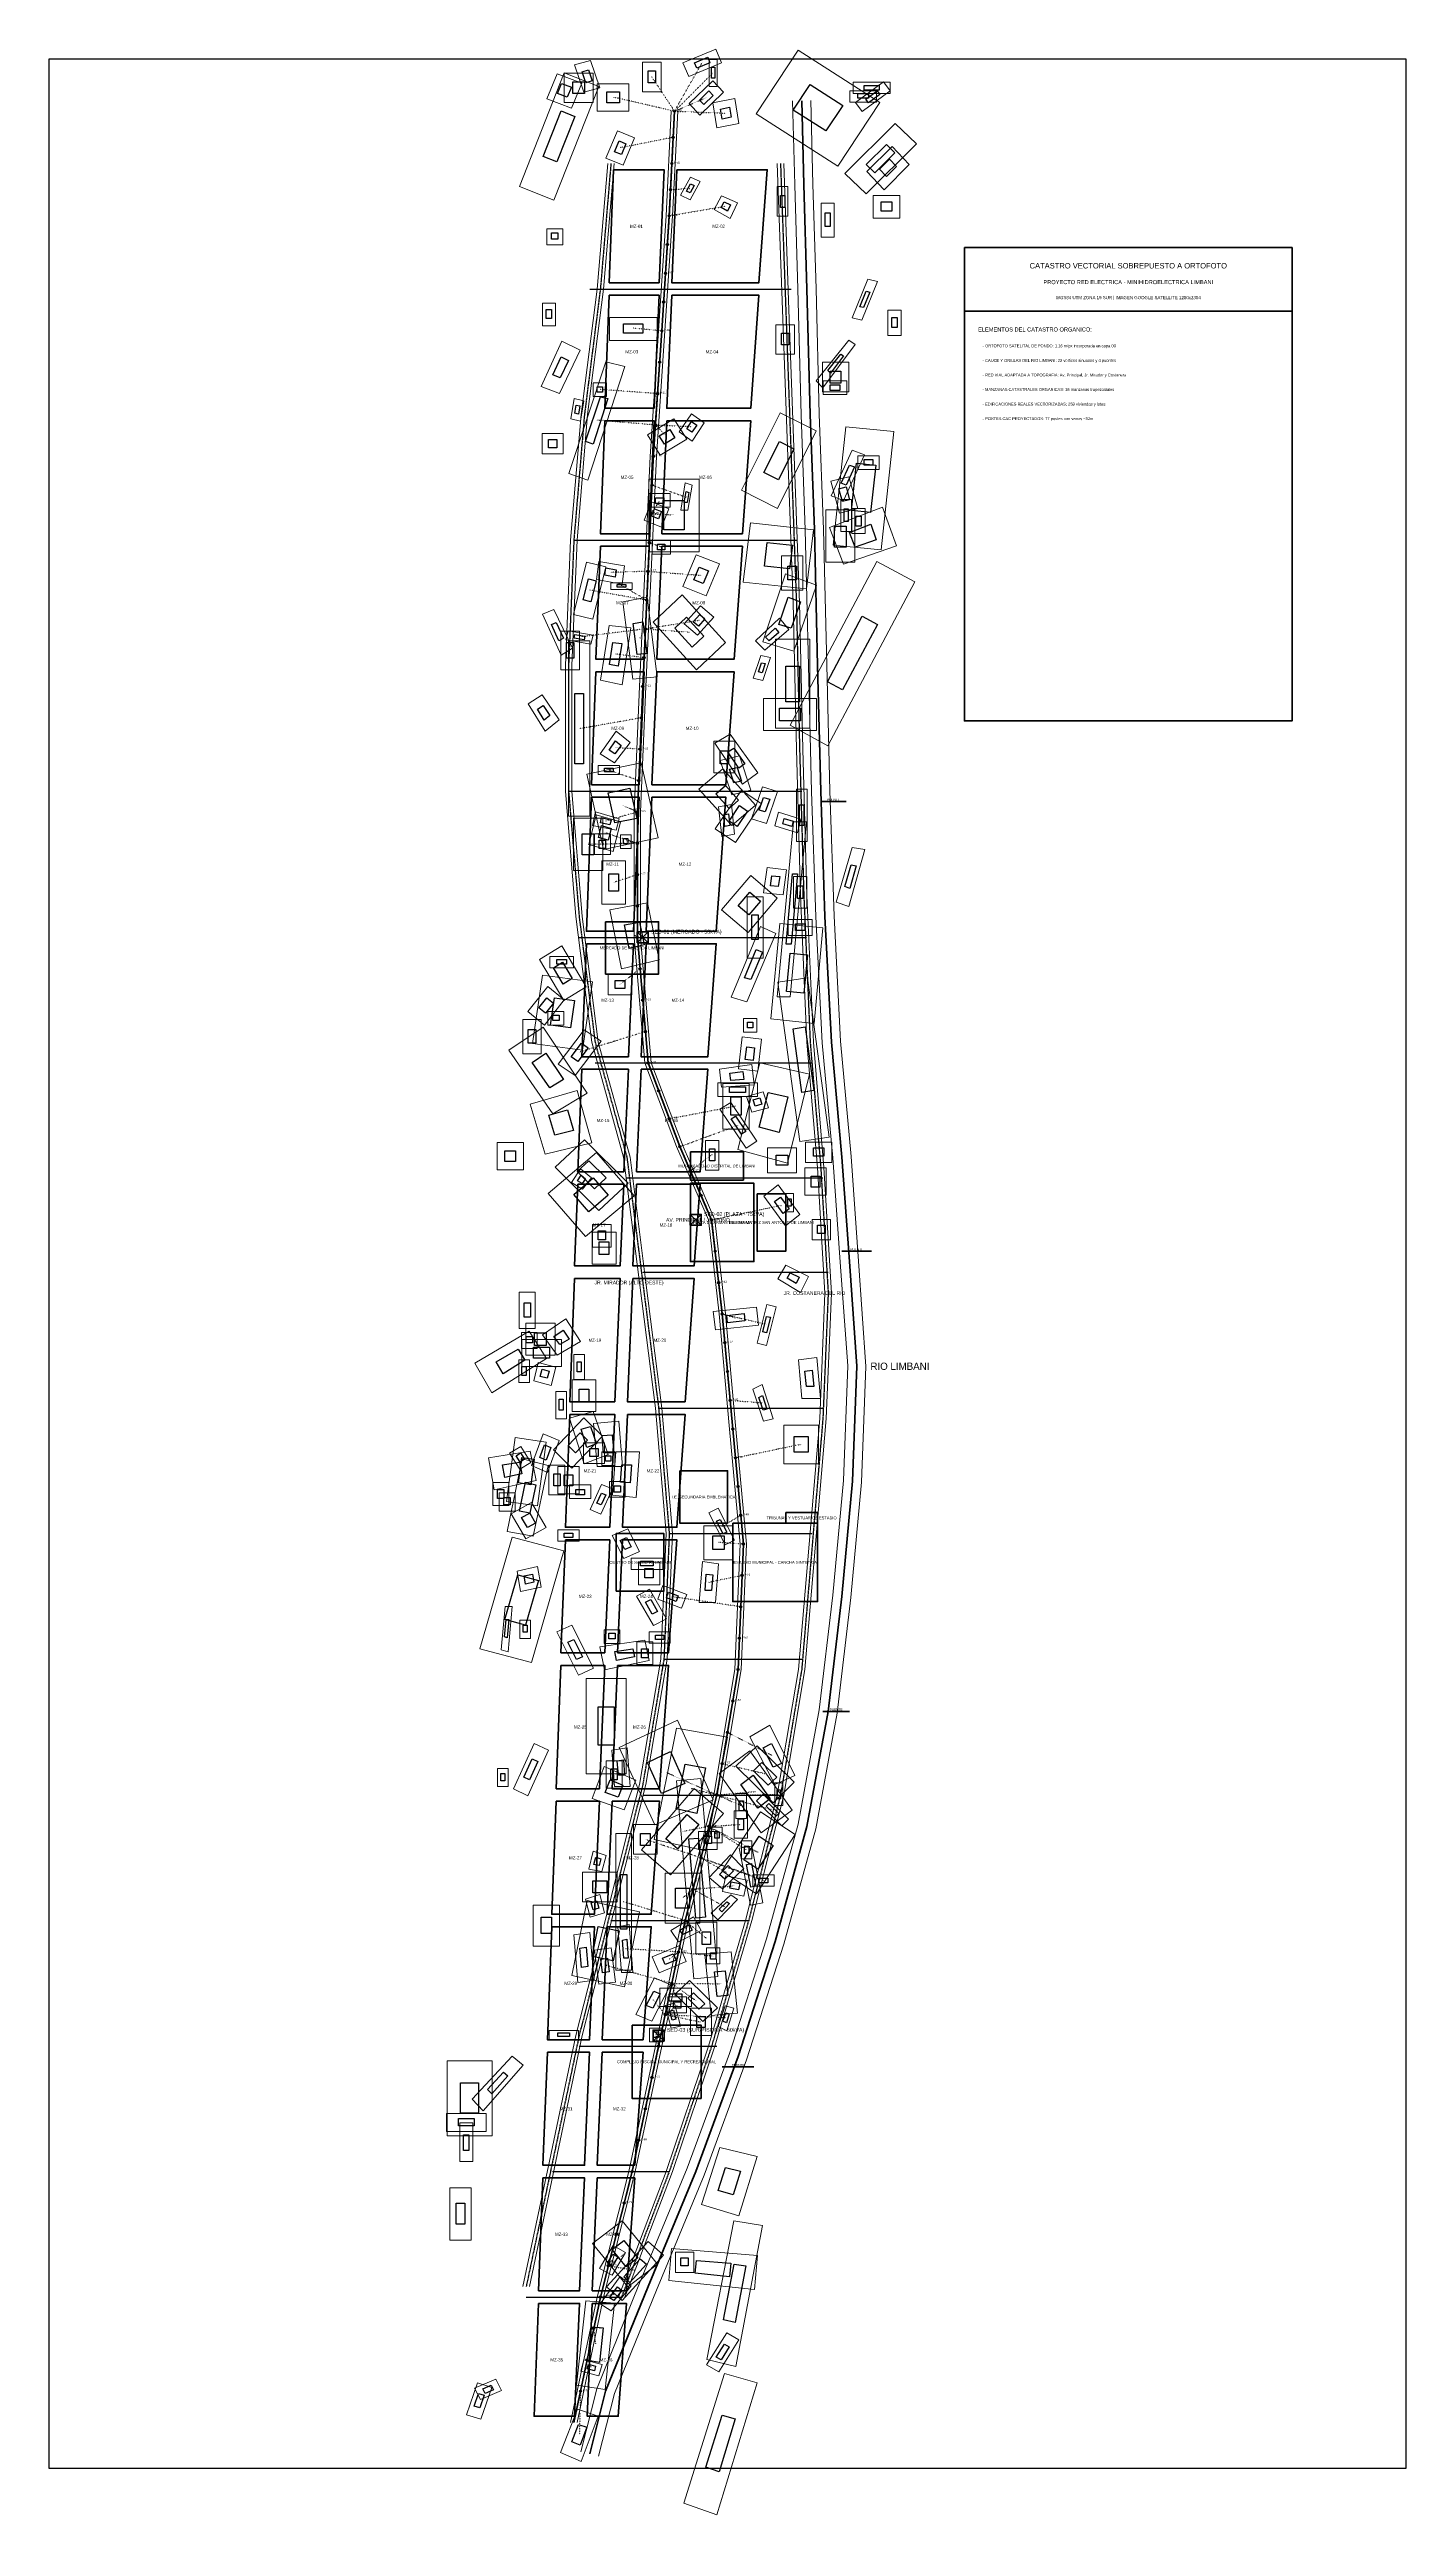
# Model space of a CAD drawing. Header units: metres. Extents: x 424745 to 426235, y 8434360 to 8437068.
import ezdxf
from ezdxf.enums import TextEntityAlignment as Align

# ---------------------------------------------------------------- set-up
doc = ezdxf.new("R2010")
doc.units = ezdxf.units.M
doc.linetypes.add('DASHED', pattern=[1.524, 1.27, -0.254])
doc.linetypes.add('DOT', pattern=[0.508, 0, -0.508])
for name, color, linetype in [('00_ORTOFOTO_SATELITAL', 7, 'Continuous'), ('03_VIAS_EJES', 8, 'DASHED'), ('14_ACOMETIDAS_DOMICILIARIAS', 50, 'DOT'), ('15_SUBESTACIONES_SED', 30, 'Continuous'), ('16_POSTES_PROYECTADOS', 2, 'Continuous'), ('17_TEXTOS_ROTULOS', 7, 'Continuous'), ('18_CUADRO_DATOS', 7, 'Continuous')]:
    doc.layers.add(name, color=color, linetype=linetype)
for name, color, linetype, lineweight in [('01_MANZANAS_ORGANICAS', 6, 'Continuous', 35), ('02_HUELLAS_EDIFICACIONES', 4, 'Continuous', 25), ('02_LOTES_PREDIALES', 7, 'Continuous', 15), ('03_VIAS_BORDES', 7, 'Continuous', 20), ('04_EQUIPAMIENTO_PLAZA', 3, 'Continuous', 40), ('05_EQUIPAMIENTO_MERCADO', 4, 'Continuous', 40), ('06_EQUIPAMIENTO_ESTADIO', 5, 'Continuous', 40), ('07_EQUIPAMIENTO_PISCINA', 30, 'Continuous', 40), ('08_EQUIPAMIENTO_CIVICO', 2, 'Continuous', 40), ('10_PUENTES_VEHICULARES', 1, 'Continuous', 35), ('10_RIO_CAUCE', 140, 'Continuous', 40), ('10_RIO_ORILLAS', 140, 'Continuous', 20), ('12_RED_PRIMARIA_MT', 1, 'Continuous', 50)]:
    doc.layers.add(name, color=color, linetype=linetype, lineweight=lineweight)
picture_1 = doc.add_image_def('image1.jpg', size_in_pixel=(1280, 2304))

msp = doc.modelspace()

# ---------------------------------------------------------------- linework, layer by layer
at = {"layer": '01_MANZANAS_ORGANICAS'}
for points in [[(425364.63, 8436935.37), (425420, 8436935.37), (425414.54, 8436811.31), (425359.78, 8436811.31)], [(425433.96, 8436935.37), (425533.37, 8436935.37), (425524.28, 8436811.31), (425428.51, 8436811.31)], [(425359.78, 8436797.53), (425414.54, 8436797.53), (425409.08, 8436673.46), (425354.93, 8436673.46)], [(425428.51, 8436797.53), (425524.28, 8436797.53), (425515.18, 8436673.46), (425423.05, 8436673.46)], [(425354.93, 8436659.68), (425409.08, 8436659.68), (425403.63, 8436535.61), (425350.08, 8436535.61)], [(425423.05, 8436659.68), (425515.18, 8436659.68), (425506.09, 8436535.61), (425417.6, 8436535.61)], [(425350.08, 8436521.83), (425403.63, 8436521.83), (425398.17, 8436397.76), (425345.23, 8436397.76)], [(425417.6, 8436521.83), (425506.09, 8436521.83), (425496.99, 8436397.76), (425412.14, 8436397.76)], [(425345.23, 8436383.98), (425398.17, 8436383.98), (425392.71, 8436259.92), (425340.38, 8436259.92)], [(425412.14, 8436383.98), (425496.99, 8436383.98), (425487.9, 8436259.92), (425406.68, 8436259.92)], [(425340.38, 8436246.13), (425392.71, 8436246.13), (425386.35, 8436099.09), (425334.72, 8436099.09)], [(425406.68, 8436246.13), (425487.9, 8436246.13), (425477.29, 8436099.09), (425400.32, 8436099.09)], [(425334.72, 8436085.31), (425386.35, 8436085.31), (425380.89, 8435961.24), (425329.87, 8435961.24)], [(425400.32, 8436085.31), (425477.29, 8436085.31), (425468.2, 8435961.24), (425394.86, 8435961.24)], [(425329.87, 8435947.46), (425380.89, 8435947.46), (425375.89, 8435834.88), (425325.42, 8435834.88)], [(425394.86, 8435947.46), (425468.2, 8435947.46), (425459.86, 8435834.88), (425389.86, 8435834.88)], [(425325.42, 8435821.1), (425375.89, 8435821.1), (425371.8, 8435731.5), (425321.78, 8435731.5)], [(425389.86, 8435821.1), (425459.86, 8435821.1), (425453.04, 8435731.5), (425385.77, 8435731.5)], [(425321.78, 8435717.71), (425371.8, 8435717.71), (425365.89, 8435582.16), (425316.53, 8435582.16)], [(425385.77, 8435717.71), (425453.04, 8435717.71), (425443.19, 8435582.16), (425379.85, 8435582.16)], [(425316.53, 8435568.38), (425365.89, 8435568.38), (425360.43, 8435444.31), (425311.68, 8435444.31)], [(425379.85, 8435568.38), (425443.19, 8435568.38), (425434.09, 8435444.31), (425374.4, 8435444.31)], [(425311.68, 8435430.53), (425360.43, 8435430.53), (425354.97, 8435306.46), (425306.83, 8435306.46)], [(425374.4, 8435430.53), (425434.09, 8435430.53), (425425, 8435306.46), (425368.94, 8435306.46)], [(425306.83, 8435292.68), (425354.97, 8435292.68), (425349.06, 8435157.13), (425301.57, 8435157.13)], [(425368.94, 8435292.68), (425425, 8435292.68), (425415.15, 8435157.13), (425363.03, 8435157.13)], [(425301.57, 8435143.34), (425349.06, 8435143.34), (425343.61, 8435019.28), (425296.72, 8435019.28)], [(425363.03, 8435143.34), (425415.15, 8435143.34), (425406.05, 8435019.28), (425357.57, 8435019.28)], [(425296.72, 8435005.5), (425343.61, 8435005.5), (425338.15, 8434881.43), (425291.87, 8434881.43)], [(425357.57, 8435005.5), (425406.05, 8435005.5), (425396.96, 8434881.43), (425352.12, 8434881.43)], [(425291.87, 8434867.65), (425338.15, 8434867.65), (425332.69, 8434743.58), (425287.02, 8434743.58)], [(425352.12, 8434867.65), (425396.96, 8434867.65), (425387.86, 8434743.58), (425346.66, 8434743.58)], [(425287.02, 8434729.8), (425332.69, 8434729.8), (425327.24, 8434605.74), (425282.17, 8434605.74)], [(425346.66, 8434729.8), (425387.86, 8434729.8), (425378.77, 8434605.74), (425341.2, 8434605.74)], [(425282.17, 8434591.95), (425327.24, 8434591.95), (425321.78, 8434467.89), (425277.32, 8434467.89)], [(425341.2, 8434591.95), (425378.77, 8434591.95), (425369.68, 8434467.89), (425335.75, 8434467.89)]]:
    msp.add_lwpolyline(points, close=True, dxfattribs=at)
at = {"layer": '02_HUELLAS_EDIFICACIONES'}
for points in [[(425456.03, 8437047), (425453.53, 8437053), (425468, 8437059), (425470.47, 8437053)], [(425313.72, 8437015), (425302.88, 8437019), (425307.38, 8437030), (425318.22, 8437026)], [(425332.59, 8437019), (425319.78, 8437019), (425319.78, 8437032), (425332.59, 8437032)], [(425334.09, 8437031), (425330.03, 8437043), (425337.03, 8437045), (425341.09, 8437033)], [(425410.59, 8437031), (425402.44, 8437031), (425402.44, 8437044), (425410.59, 8437044)], [(425475.78, 8437036), (425472.28, 8437036), (425472.28, 8437048), (425475.78, 8437048)], [(425597.88, 8436978), (425562, 8437001), (425580.38, 8437029), (425616.25, 8437006)], [(425656.19, 8437023), (425639.91, 8437023), (425639.91, 8437028), (425656.19, 8437028)], [(425302.41, 8436944), (425287.22, 8436950), (425306.91, 8437000), (425322.09, 8436994)], [(425371, 8437009), (425357.03, 8437009), (425357.03, 8437021), (425371, 8437021)], [(425463.56, 8437007), (425458.91, 8437012), (425469.38, 8437022), (425474.03, 8437017)], [(425483.97, 8436991), (425482.16, 8437002), (425491.78, 8437004), (425493.62, 8436993)], [(425644.56, 8437014), (425632.91, 8437014), (425632.91, 8437019), (425644.56, 8437019)], [(425644.66, 8437009), (425641.69, 8437013), (425654, 8437022), (425657, 8437018)], [(425373.16, 8436952), (425365.56, 8436955), (425370.62, 8436967), (425378.22, 8436964)], [(425651.53, 8436932), (425642.22, 8436941), (425664.34, 8436963), (425673.66, 8436954)], [(425664.34, 8436928), (425656.78, 8436936), (425667.84, 8436947), (425675.41, 8436939)], [(425448.75, 8436910), (425444.56, 8436912), (425449, 8436920), (425453.19, 8436918)], [(425489.75, 8436890), (425482.75, 8436894), (425486, 8436900), (425493, 8436897)], [(425552.59, 8436894), (425547.94, 8436894), (425547.94, 8436907), (425552.59, 8436907)], [(425670.16, 8436890), (425658.53, 8436890), (425658.53, 8436900), (425670.16, 8436900)], [(425303.5, 8436859), (425296.5, 8436859), (425296.5, 8436866), (425303.5, 8436866)], [(425602.66, 8436873), (425596.84, 8436873), (425596.84, 8436888), (425602.66, 8436888)], [(425639.22, 8436784), (425635, 8436785), (425641.91, 8436802), (425646.12, 8436801)], [(425296.5, 8436772), (425290.69, 8436772), (425290.69, 8436782), (425296.5, 8436782)], [(425396.62, 8436756), (425375.66, 8436756), (425375.66, 8436766), (425396.62, 8436766)], [(425676, 8436762), (425670.16, 8436762), (425670.16, 8436773), (425676, 8436773)], [(425305.97, 8436707), (425297.84, 8436710), (425306.97, 8436730), (425315.09, 8436726)], [(425557.25, 8436743), (425549.09, 8436743), (425549.09, 8436756), (425557.25, 8436756)], [(425602.94, 8436712), (425600.03, 8436715), (425614.34, 8436733), (425617.22, 8436731)], [(425614.28, 8436701), (425602.66, 8436701), (425602.66, 8436714), (425614.28, 8436714)], [(425326.19, 8436667), (425321.97, 8436668), (425323.31, 8436677), (425327.56, 8436676)], [(425342.22, 8436634), (425333.91, 8436637), (425350.09, 8436686), (425358.41, 8436684)], [(425352.38, 8436691), (425346.56, 8436691), (425346.56, 8436697), (425352.38, 8436697)], [(425613.12, 8436693), (425602.66, 8436693), (425602.66, 8436699), (425613.12, 8436699)], [(425420.38, 8436634), (425414.72, 8436643), (425426.38, 8436650), (425432.03, 8436641)], [(425450.53, 8436647), (425444.88, 8436651), (425450.25, 8436659), (425455.91, 8436655)], [(425302.34, 8436630), (425293.03, 8436630), (425293.03, 8436639), (425302.34, 8436639)], [(425545.62, 8436595), (425529.78, 8436603), (425546.78, 8436637), (425562.62, 8436629)], [(425619.91, 8436589), (425614.56, 8436591), (425623.81, 8436611), (425629.16, 8436609)], [(425646.84, 8436559), (425625.78, 8436561), (425631.44, 8436613), (425652.53, 8436611)], [(425649.22, 8436611), (425639.91, 8436611), (425639.91, 8436617), (425649.22, 8436617)], [(425419.91, 8436569), (425410.59, 8436569), (425410.59, 8436575), (425419.91, 8436575)], [(425442, 8436540), (425419.91, 8436540), (425419.91, 8436572), (425442, 8436572)], [(425445.25, 8436570), (425442.22, 8436570), (425444.19, 8436582), (425447.22, 8436581)], [(425615.94, 8436571), (425612.06, 8436585), (425620.03, 8436587), (425623.91, 8436573)], [(425413.91, 8436552), (425406.28, 8436555), (425409.59, 8436563), (425417.22, 8436560)], [(425620.12, 8436521), (425607.31, 8436521), (425607.31, 8436544), (425620.12, 8436544)], [(425622.44, 8436549), (425617.78, 8436549), (425617.78, 8436563), (425622.44, 8436563)], [(425629.88, 8436521), (425623.72, 8436537), (425647.06, 8436546), (425653.22, 8436529)], [(425636.41, 8436544), (425630.59, 8436544), (425630.59, 8436555), (425636.41, 8436555)], [(425421.06, 8436518), (425412.91, 8436518), (425412.91, 8436524), (425421.06, 8436524)], [(425558, 8436497), (425530.22, 8436500), (425533.34, 8436526), (425561.09, 8436523)], [(425339.72, 8436461), (425331.22, 8436463), (425336.91, 8436486), (425345.41, 8436484)], [(425366.34, 8436488), (425355, 8436490), (425356.06, 8436498), (425367.38, 8436496)], [(425462.84, 8436481), (425452.62, 8436485), (425458.47, 8436499), (425468.72, 8436495)], [(425565.41, 8436485), (425556.09, 8436485), (425556.09, 8436500), (425565.41, 8436500)], [(425378, 8436477), (425368.69, 8436477), (425368.69, 8436480), (425378, 8436480)], [(425559.81, 8436432), (425546.19, 8436436), (425556.22, 8436466), (425569.81, 8436461)], [(425304.53, 8436418), (425296.34, 8436436), (425301.34, 8436438), (425309.53, 8436421)], [(425390.38, 8436403), (425386.06, 8436437), (425396.81, 8436439), (425401.12, 8436404)], [(425450.97, 8436411), (425431.84, 8436432), (425444.59, 8436444), (425463.69, 8436423)], [(425457.84, 8436434), (425452, 8436439), (425459.16, 8436447), (425465, 8436442)], [(425535.66, 8436418), (425531.47, 8436422), (425542, 8436432), (425546.19, 8436427)], [(425616.22, 8436364), (425599.56, 8436373), (425637.72, 8436445), (425654.38, 8436436)], [(425320.97, 8436399), (425312.81, 8436399), (425312.81, 8436416), (425320.97, 8436416)], [(425332.12, 8436419), (425321.16, 8436421), (425322.19, 8436425), (425333.16, 8436423)], [(425369.78, 8436390), (425360.22, 8436392), (425363.94, 8436416), (425373.5, 8436415)], [(425527.81, 8436383), (425523.62, 8436384), (425527, 8436394), (425531.19, 8436393)], [(425568.91, 8436351), (425553.75, 8436351), (425553.75, 8436390), (425568.91, 8436390)], [(425331.44, 8436283), (425322.12, 8436283), (425322.12, 8436360), (425331.44, 8436360)], [(425288.44, 8436331), (425280.94, 8436343), (425287.09, 8436347), (425294.62, 8436336)], [(425570.06, 8436330), (425546.78, 8436330), (425546.78, 8436344), (425570.06, 8436344)], [(425365.97, 8436294), (425359.78, 8436298), (425366.72, 8436308), (425372.88, 8436303)], [(425490.91, 8436283), (425481.59, 8436283), (425481.59, 8436297), (425490.91, 8436297)], [(425502.19, 8436278), (425489.94, 8436296), (425496.66, 8436300), (425508.91, 8436283)], [(425364.03, 8436274), (425354.72, 8436274), (425354.72, 8436278), (425364.03, 8436278)], [(425496.84, 8436262), (425491.84, 8436277), (425500.22, 8436279), (425505.22, 8436264)], [(425366.06, 8436218), (425358.69, 8436251), (425382.62, 8436256), (425389.97, 8436223)], [(425491.44, 8436234), (425476.97, 8436250), (425487.44, 8436259), (425501.91, 8436243)], [(425531.28, 8436230), (425524.66, 8436232), (425529.44, 8436246), (425536.06, 8436244)], [(425358.62, 8436199), (425347.94, 8436202), (425351.16, 8436215), (425361.84, 8436212)], [(425360.47, 8436216), (425350.06, 8436218), (425351.44, 8436224), (425361.84, 8436221)], [(425486.69, 8436214), (425485.28, 8436227), (425490.88, 8436228), (425492.31, 8436215)], [(425500.41, 8436214), (425491.53, 8436220), (425503, 8436237), (425511.84, 8436231)], [(425560.28, 8436214), (425550.41, 8436217), (425551.91, 8436223), (425561.78, 8436220)], [(425573.56, 8436215), (425568.91, 8436215), (425568.91, 8436238), (425573.56, 8436238)], [(425343.06, 8436183), (425330.25, 8436183), (425330.25, 8436206), (425343.06, 8436206)], [(425355.88, 8436190), (425348.88, 8436190), (425348.88, 8436199), (425355.88, 8436199)], [(425380.31, 8436195), (425375.66, 8436195), (425375.66, 8436201), (425380.31, 8436201)], [(425369.84, 8436143), (425359.38, 8436143), (425359.38, 8436162), (425369.84, 8436162)], [(425559.66, 8436085), (425554, 8436085), (425561.09, 8436162), (425566.75, 8436162)], [(425623.97, 8436146), (425618.44, 8436148), (425625.5, 8436172), (425631.03, 8436171)], [(425513.22, 8436117), (425501.56, 8436127), (425514.34, 8436142), (425526.03, 8436132)], [(425545.56, 8436148), (425536.94, 8436149), (425538.47, 8436160), (425547.09, 8436159)], [(425572.38, 8436135), (425566.56, 8436135), (425566.56, 8436149), (425572.38, 8436149)], [(425381.75, 8436080), (425376.59, 8436106), (425393.16, 8436109), (425398.31, 8436084)], [(425523.5, 8436090), (425516.5, 8436090), (425516.5, 8436117), (425523.5, 8436117)], [(425574.72, 8436100), (425564.25, 8436100), (425564.25, 8436107), (425574.72, 8436107)], [(425309.25, 8436041), (425298.56, 8436059), (425308.31, 8436065), (425319, 8436047)], [(425312.81, 8436063), (425302.34, 8436063), (425302.34, 8436068), (425312.81, 8436068)], [(425515.34, 8436046), (425508.56, 8436048), (425521.34, 8436079), (425528.12, 8436076)], [(425573.53, 8436031), (425554.53, 8436033), (425558.44, 8436075), (425577.44, 8436073)], [(425289.72, 8436009), (425282.53, 8436015), (425291.31, 8436026), (425298.5, 8436020)], [(425317.22, 8435993), (425295.22, 8435996), (425299.59, 8436026), (425321.59, 8436023)], [(425376.81, 8436036), (425366.34, 8436036), (425366.34, 8436045), (425376.81, 8436045)], [(425304.66, 8436001), (425297.69, 8436001), (425297.69, 8436007), (425304.66, 8436007)], [(425517.69, 8435993), (425511.84, 8435993), (425511.84, 8435999), (425517.69, 8435999)], [(425279.06, 8435976), (425270.91, 8435976), (425270.91, 8435991), (425279.06, 8435991)], [(425325.38, 8435956), (425317.94, 8435961), (425329.38, 8435976), (425336.84, 8435971)], [(425517.84, 8435957), (425509.28, 8435958), (425510.91, 8435972), (425519.47, 8435971)], [(425571.56, 8435922), (425561.94, 8435992), (425574.97, 8435994), (425584.59, 8435924)], [(425294.62, 8435927), (425275.28, 8435955), (425290.34, 8435965), (425309.66, 8435936)], [(425493.25, 8435935), (425492.25, 8435943), (425506.56, 8435945), (425507.56, 8435936)], [(425509.53, 8435922), (425492.06, 8435922), (425492.06, 8435928), (425509.53, 8435928)], [(425504.88, 8435897), (425493.22, 8435897), (425493.22, 8435917), (425504.88, 8435917)], [(425546.5, 8435878), (425524.59, 8435884), (425534.25, 8435922), (425556.16, 8435917)], [(425299.94, 8435875), (425293.44, 8435897), (425314.03, 8435903), (425320.53, 8435880)], [(425505.06, 8435876), (425493.59, 8435893), (425498.44, 8435896), (425509.88, 8435879)], [(425520.12, 8435907), (425517.78, 8435914), (425525.12, 8435916), (425527.47, 8435909)], [(425256.94, 8435846), (425245.28, 8435846), (425245.28, 8435858), (425256.94, 8435858)], [(425343.66, 8435816), (425324.44, 8435835), (425337.25, 8435847), (425356.47, 8435828)], [(425475.78, 8435847), (425469.94, 8435847), (425469.94, 8435860), (425475.78, 8435860)], [(425556.09, 8435842), (425543.28, 8435842), (425543.28, 8435853), (425556.09, 8435853)], [(425595.66, 8435852), (425584.03, 8435852), (425584.03, 8435861), (425595.66, 8435861)], [(425337.47, 8435791), (425320.97, 8435810), (425342.25, 8435828), (425358.75, 8435809)], [(425329.91, 8435822), (425325.06, 8435825), (425329, 8435831), (425333.84, 8435827)], [(425591, 8435818), (425581.69, 8435818), (425581.69, 8435830), (425591, 8435830)], [(425551, 8435789), (425541.53, 8435802), (425547.84, 8435807), (425557.34, 8435794)], [(425559.59, 8435797), (425556.09, 8435797), (425556.09, 8435805), (425559.59, 8435805)], [(425355.88, 8435760), (425347.72, 8435760), (425347.72, 8435770), (425355.88, 8435770)], [(425359.38, 8435744), (425348.88, 8435744), (425348.88, 8435758), (425359.38, 8435758)], [(425596.84, 8435767), (425588.69, 8435767), (425588.69, 8435776), (425596.84, 8435776)], [(425565.12, 8435712), (425555.09, 8435718), (425558.59, 8435724), (425568.62, 8435719)], [(425273.22, 8435675), (425266.25, 8435675), (425266.25, 8435691), (425273.22, 8435691)], [(425489.91, 8435669), (425489, 8435677), (425507.91, 8435679), (425508.81, 8435671)], [(425532.69, 8435658), (425528.56, 8435659), (425532.75, 8435676), (425536.84, 8435675)], [(425275.56, 8435647), (425268.56, 8435647), (425268.56, 8435654), (425275.56, 8435654)], [(425290.69, 8435644), (425277.88, 8435644), (425277.88, 8435658), (425290.69, 8435658)], [(425305.47, 8435645), (425299, 8435654), (425309.22, 8435661), (425315.66, 8435651)], [(425243.28, 8435613), (425235.69, 8435626), (425259.66, 8435640), (425267.25, 8435628)], [(425268.56, 8435611), (425263.91, 8435611), (425263.91, 8435621), (425268.56, 8435621)], [(425294.19, 8435630), (425276.72, 8435630), (425276.72, 8435642), (425294.19, 8435642)], [(425329.09, 8435615), (425324.44, 8435615), (425324.44, 8435626), (425329.09, 8435626)], [(425291.78, 8435608), (425284.12, 8435610), (425286.09, 8435618), (425293.78, 8435616)], [(425337.25, 8435582), (425326.78, 8435582), (425326.78, 8435596), (425337.25, 8435596)], [(425576.34, 8435599), (425574.78, 8435616), (425582.84, 8435617), (425584.44, 8435599)], [(425309.31, 8435573), (425304.66, 8435573), (425304.66, 8435585), (425309.31, 8435585)], [(425528.84, 8435573), (425524.09, 8435587), (425528.28, 8435589), (425533.03, 8435574)], [(425322.69, 8435526), (425314.56, 8435534), (425327.94, 8435548), (425336.09, 8435540)], [(425335.38, 8435532), (425328.88, 8435552), (425339.34, 8435555), (425345.88, 8435536)], [(425353.56, 8435526), (425352.03, 8435545), (425363.16, 8435546), (425364.69, 8435526)], [(425578.22, 8435527), (425563.06, 8435527), (425563.06, 8435544), (425578.22, 8435544)], [(425245.31, 8435499), (425242.75, 8435513), (425261.19, 8435516), (425263.75, 8435503)], [(425261.91, 8435516), (425257.47, 8435523), (425262.44, 8435526), (425266.84, 8435519)], [(425273.62, 8435491), (425260, 8435493), (425263.78, 8435521), (425277.41, 8435519)], [(425290.56, 8435518), (425283.44, 8435521), (425288.62, 8435535), (425295.72, 8435532)], [(425347.72, 8435522), (425338.41, 8435522), (425338.41, 8435531), (425347.72, 8435531)], [(425361.69, 8435517), (425355.88, 8435517), (425355.88, 8435523), (425361.69, 8435523)], [(425382.66, 8435493), (425372.31, 8435494), (425373.81, 8435513), (425384.12, 8435513)], [(425244.12, 8435476), (425237.16, 8435476), (425237.16, 8435486), (425244.12, 8435486)], [(425272.66, 8435460), (425261.19, 8435462), (425267.81, 8435494), (425279.28, 8435491)], [(425305.81, 8435490), (425298.84, 8435490), (425298.84, 8435503), (425305.81, 8435503)], [(425319.78, 8435490), (425310.47, 8435490), (425310.47, 8435502), (425319.78, 8435502)], [(425332.59, 8435480), (425323.28, 8435480), (425323.28, 8435486), (425332.59, 8435486)], [(425372.16, 8435483), (425365.19, 8435483), (425365.19, 8435490), (425372.16, 8435490)], [(425251.12, 8435469), (425244.12, 8435469), (425244.12, 8435477), (425251.12, 8435477)], [(425270, 8435444), (425263.53, 8435455), (425272.44, 8435460), (425278.91, 8435449)], [(425350.91, 8435469), (425346.16, 8435471), (425351.19, 8435482), (425355.97, 8435480)], [(425319.78, 8435433), (425310.47, 8435433), (425310.47, 8435438), (425319.78, 8435438)], [(425377.06, 8435420), (425371.94, 8435430), (425378.94, 8435433), (425384.03, 8435423)], [(425486.25, 8435420), (425473.44, 8435420), (425473.44, 8435435), (425486.25, 8435435)], [(425484.84, 8435437), (425477.62, 8435451), (425481.81, 8435453), (425489.03, 8435439)], [(425408.25, 8435402), (425394.28, 8435402), (425394.28, 8435407), (425408.25, 8435407)], [(425268, 8435337), (425245.25, 8435343), (425259.44, 8435392), (425282.19, 8435386)], [(425268, 8435382), (425266.47, 8435391), (425275.53, 8435393), (425277.06, 8435384)], [(425408.25, 8435389), (425398.94, 8435389), (425398.94, 8435399), (425408.25, 8435399)], [(425472.25, 8435375), (425465.12, 8435375), (425466.47, 8435393), (425473.59, 8435392)], [(425407.03, 8435349), (425399.62, 8435362), (425405.34, 8435365), (425412.75, 8435352)], [(425433.16, 8435363), (425422.72, 8435367), (425424.97, 8435373), (425435.41, 8435369)], [(425247.72, 8435323), (425244.66, 8435324), (425246.47, 8435343), (425249.5, 8435343)], [(425269.75, 8435329), (425265.09, 8435329), (425265.09, 8435337), (425269.75, 8435337)], [(425366.34, 8435322), (425359.38, 8435322), (425359.38, 8435328), (425366.34, 8435328)], [(425419.91, 8435321), (425410.59, 8435321), (425410.59, 8435326), (425419.91, 8435326)], [(425323.97, 8435299), (425314.44, 8435318), (425320.97, 8435321), (425330.5, 8435302)], [(425367.88, 8435298), (425365.84, 8435308), (425385.56, 8435311), (425387.56, 8435302)], [(425402.44, 8435301), (425395.44, 8435301), (425395.44, 8435311), (425402.44, 8435311)], [(425365.19, 8435205), (425347.72, 8435205), (425347.72, 8435247), (425365.19, 8435247)], [(425272.38, 8435167), (425266.12, 8435170), (425275.22, 8435190), (425281.47, 8435187)], [(425369.84, 8435172), (425368.59, 8435188), (425375.44, 8435189), (425376.72, 8435172)], [(425417.38, 8435152), (425401.72, 8435186), (425427.25, 8435198), (425442.94, 8435163)], [(425534.56, 8435161), (425518.25, 8435177), (425527.56, 8435186), (425543.88, 8435170)], [(425540.03, 8435181), (425529.09, 8435202), (425537.94, 8435207), (425548.88, 8435185)], [(425245.28, 8435166), (425240.62, 8435166), (425240.62, 8435174), (425245.28, 8435174)], [(425369.53, 8435148), (425355.5, 8435153), (425360.69, 8435167), (425374.72, 8435161)], [(425368.69, 8435167), (425361.69, 8435167), (425361.69, 8435179), (425368.69, 8435179)], [(425455.94, 8435130), (425433.5, 8435135), (425443.28, 8435184), (425465.72, 8435180)], [(425522.97, 8435136), (425504.5, 8435162), (425518.06, 8435172), (425536.56, 8435146)], [(425507.19, 8435133), (425502.53, 8435133), (425502.53, 8435144), (425507.19, 8435144)], [(425543.28, 8435127), (425532.22, 8435138), (425535.12, 8435141), (425546.19, 8435130)], [(425547.94, 8435146), (425544.44, 8435146), (425544.44, 8435156), (425547.94, 8435156)], [(425404.75, 8435095), (425394.28, 8435095), (425394.28, 8435108), (425404.75, 8435108)], [(425434.97, 8435091), (425422.12, 8435102), (425445.31, 8435129), (425458.16, 8435118)], [(425472.28, 8435097), (425464.12, 8435097), (425464.12, 8435105), (425472.28, 8435105)], [(425480.44, 8435103), (425475.78, 8435103), (425475.78, 8435110), (425480.44, 8435110)], [(425507.19, 8435112), (425501.38, 8435112), (425501.38, 8435124), (425507.19, 8435124)], [(425522.88, 8435069), (425507.56, 8435079), (425524.56, 8435105), (425539.88, 8435095)], [(425348.81, 8435073), (425343.06, 8435074), (425345, 8435082), (425350.75, 8435080)], [(425454.91, 8435015), (425447.38, 8435102), (425458.03, 8435103), (425465.56, 8435016)], [(425513.03, 8435086), (425508.38, 8435086), (425508.38, 8435094), (425513.03, 8435094)], [(425357.03, 8435043), (425341.91, 8435043), (425341.91, 8435056), (425357.03, 8435056)], [(425379.16, 8435003), (425372.16, 8435003), (425372.16, 8435063), (425379.16, 8435063)], [(425486.84, 8435058), (425481, 8435063), (425490.31, 8435073), (425496.16, 8435067)], [(425501.66, 8435046), (425492.25, 8435048), (425493.78, 8435055), (425503.16, 8435053)], [(425515.38, 8435049), (425510.47, 8435074), (425515.94, 8435075), (425520.84, 8435050)], [(425533.97, 8435054), (425524.66, 8435054), (425524.66, 8435059), (425533.97, 8435059)], [(425342.03, 8435024), (425340, 8435032), (425346.28, 8435034), (425348.34, 8435026)], [(425447.84, 8435026), (425432.69, 8435026), (425432.69, 8435048), (425447.84, 8435048)], [(425483.34, 8435022), (425480.44, 8435025), (425489.16, 8435033), (425492.06, 8435031)], [(425296.5, 8434998), (425284.88, 8434998), (425284.88, 8435016), (425296.5, 8435016)], [(425364.16, 8434968), (425341.09, 8434973), (425347.78, 8435006), (425370.84, 8435001)], [(425440.81, 8434997), (425437.53, 8435002), (425447.47, 8435008), (425450.75, 8435002)], [(425471.12, 8434986), (425461.81, 8434986), (425461.81, 8435000), (425471.12, 8435000)], [(425329.25, 8434961), (425327.47, 8434982), (425334.59, 8434983), (425336.38, 8434962)], [(425352.47, 8434955), (425350.56, 8434970), (425357.88, 8434971), (425359.78, 8434956)], [(425375.88, 8434971), (425374.25, 8434991), (425379.12, 8434992), (425380.75, 8434971)], [(425421.31, 8434964), (425418.25, 8434971), (425430.19, 8434976), (425433.25, 8434969)], [(425476.94, 8434970), (425471.12, 8434970), (425471.12, 8434977), (425476.94, 8434977)], [(425478.31, 8434929), (425475.56, 8434956), (425487.19, 8434957), (425489.94, 8434930)], [(425407.56, 8434916), (425400.56, 8434919), (425408.72, 8434935), (425415.72, 8434932)], [(425439.69, 8434924), (425425.72, 8434924), (425425.72, 8434932), (425439.69, 8434932)], [(425438.53, 8434916), (425430.38, 8434916), (425430.38, 8434923), (425438.53, 8434923)], [(425458.31, 8434915), (425446.09, 8434927), (425452.5, 8434933), (425464.72, 8434921)], [(425316.31, 8434885), (425303.5, 8434885), (425303.5, 8434889), (425316.31, 8434889)], [(425414.06, 8434884), (425408.25, 8434884), (425408.25, 8434890), (425414.06, 8434890)], [(425428.88, 8434903), (425426.34, 8434913), (425430.44, 8434914), (425432.97, 8434904)], [(425465.28, 8434895), (425455.97, 8434895), (425455.97, 8434907), (425465.28, 8434907)], [(425488.47, 8434900), (425484.62, 8434902), (425487.75, 8434911), (425491.59, 8434910)], [(425216.19, 8434801), (425196.41, 8434801), (425196.41, 8434834), (425216.19, 8434834)], [(425230.84, 8434822), (425226.09, 8434827), (425243.62, 8434846), (425248.38, 8434842)], [(425211.53, 8434787), (425194.06, 8434787), (425194.06, 8434795), (425211.53, 8434795)], [(425205.72, 8434760), (425199.91, 8434760), (425199.91, 8434777), (425205.72, 8434777)], [(425495.81, 8434711), (425479.38, 8434716), (425487.44, 8434741), (425503.88, 8434737)], [(425201.06, 8434679), (425191.75, 8434679), (425191.75, 8434702), (425201.06, 8434702)], [(425363.31, 8434633), (425357.81, 8434636), (425363.78, 8434646), (425369.25, 8434643)], [(425378.38, 8434632), (425362.88, 8434651), (425375.88, 8434661), (425391.38, 8434642)], [(425382.5, 8434615), (425375.69, 8434621), (425393.88, 8434641), (425400.66, 8434635)], [(425446.66, 8434633), (425438.53, 8434633), (425438.53, 8434642), (425446.66, 8434642)], [(425492.03, 8434621), (425454.38, 8434625), (425455.66, 8434639), (425493.34, 8434636)], [(425498.06, 8434571), (425485.41, 8434574), (425497.19, 8434635), (425509.84, 8434633)], [(425364.78, 8434595), (425359.94, 8434598), (425368.72, 8434610), (425373.56, 8434606)], [(425349.03, 8434527), (425336.38, 8434529), (425340.41, 8434566), (425353.06, 8434565)], [(425482.72, 8434530), (425477.38, 8434533), (425486.28, 8434547), (425491.62, 8434544)], [(425343.56, 8434518), (425335.59, 8434520), (425336.97, 8434525), (425344.91, 8434523)], [(425217.69, 8434477), (425211.41, 8434479), (425216.31, 8434493), (425222.59, 8434491)], [(425223.41, 8434493), (425220.84, 8434498), (425230.16, 8434502), (425232.72, 8434497)], [(425327.78, 8434436), (425318.66, 8434440), (425326.19, 8434459), (425335.31, 8434456)], [(425480.53, 8434407), (425466.09, 8434412), (425483.88, 8434469), (425498.31, 8434465)]]:
    msp.add_lwpolyline(points, close=True, dxfattribs=at)
at = {"layer": '02_LOTES_PREDIALES'}
for points in [[(425331.9, 8437020.485), (425321.75, 8437050.485), (425339.25, 8437055.485), (425349.4, 8437025.485)], [(425447.09, 8437037.7), (425440.84, 8437052.7), (425477.015, 8437067.7), (425483.19, 8437052.7)], [(425478.42, 8437026.685), (425469.67, 8437026.685), (425469.67, 8437056.685), (425478.42, 8437056.685)], [(425611.005, 8436939.255), (425521.305, 8436996.755), (425567.255, 8437066.755), (425656.93, 8437009.255)], [(425299.065, 8436901.835), (425261.09, 8436916.835), (425310.315, 8437041.835), (425348.265, 8437026.835)], [(425318.475, 8437003.18), (425291.375, 8437013.18), (425302.625, 8437040.68), (425329.725, 8437030.68)], [(425342.205, 8437009.175), (425310.18, 8437009.175), (425310.18, 8437041.675), (425342.205, 8437041.675)], [(425381.485, 8436999.685), (425346.56, 8436999.685), (425346.56, 8437029.685), (425381.485, 8437029.685)], [(425416.725, 8437021.085), (425396.35, 8437021.085), (425396.35, 8437053.585), (425416.725, 8437053.585)], [(425459.225, 8436995.54), (425447.6, 8437008.04), (425473.775, 8437033.04), (425485.4, 8437020.54)], [(425668.415, 8437019.175), (425627.715, 8437019.175), (425627.715, 8437031.675), (425668.415, 8437031.675)], [(425637.655, 8436999.43), (425630.23, 8437009.43), (425661.005, 8437031.93), (425668.505, 8437021.93)], [(425478.12, 8436981.28), (425473.595, 8437008.78), (425497.645, 8437013.78), (425502.245, 8436986.28)], [(425653.305, 8437009.605), (425624.18, 8437009.605), (425624.18, 8437022.105), (425653.305, 8437022.105)], [(425375.08, 8436940.57), (425356.08, 8436948.07), (425368.73, 8436978.07), (425387.73, 8436970.57)], [(425641.93, 8436908.84), (425618.655, 8436931.34), (425673.955, 8436986.34), (425697.255, 8436963.84)], [(425661.73, 8436913.495), (425642.83, 8436933.495), (425670.48, 8436960.995), (425689.405, 8436940.995)], [(425448.57, 8436902.44), (425438.095, 8436907.44), (425449.195, 8436927.44), (425459.67, 8436922.44)], [(425492.57, 8436881.735), (425475.07, 8436891.735), (425483.195, 8436906.735), (425500.695, 8436899.235)], [(425556.085, 8436884.49), (425544.46, 8436884.49), (425544.46, 8436916.99), (425556.085, 8436916.99)], [(425607.055, 8436861.285), (425592.505, 8436861.285), (425592.505, 8436898.785), (425607.055, 8436898.785)], [(425678.89, 8436882.245), (425649.815, 8436882.245), (425649.815, 8436907.245), (425678.89, 8436907.245)], [(425308.765, 8436853), (425291.265, 8436853), (425291.265, 8436870.5), (425308.765, 8436870.5)], [(425637.225, 8436770.305), (425626.675, 8436772.805), (425643.95, 8436815.305), (425654.475, 8436812.805)], [(425300.865, 8436763.87), (425286.34, 8436763.87), (425286.34, 8436788.87), (425300.865, 8436788.87)], [(425412.355, 8436747.99), (425359.955, 8436747.99), (425359.955, 8436772.99), (425412.355, 8436772.99)], [(425563.37, 8436732.725), (425542.97, 8436732.725), (425542.97, 8436765.225), (425563.37, 8436765.225)], [(425680.395, 8436753.51), (425665.795, 8436753.51), (425665.795, 8436781.01), (425680.395, 8436781.01)], [(425305.235, 8436689.75), (425284.91, 8436697.25), (425307.735, 8436747.25), (425328.035, 8436737.25)], [(425594.42, 8436695.905), (425587.145, 8436703.405), (425622.92, 8436748.405), (425630.12, 8436743.405)], [(425336.34, 8436594.37), (425315.565, 8436601.87), (425356.015, 8436724.37), (425376.815, 8436719.37)], [(425623.01, 8436691.475), (425593.96, 8436691.475), (425593.96, 8436723.975), (425623.01, 8436723.975)], [(425620.98, 8436688.71), (425594.83, 8436688.71), (425594.83, 8436703.71), (425620.98, 8436703.71)], [(425328.35, 8436659.215), (425317.8, 8436661.715), (425321.15, 8436684.215), (425331.775, 8436681.715)], [(425356.76, 8436686.29), (425342.21, 8436686.29), (425342.21, 8436701.29), (425356.76, 8436701.29)], [(425415.91, 8436621.865), (425401.76, 8436644.365), (425430.91, 8436661.865), (425445.035, 8436639.365)], [(425450.755, 8436637.4), (425436.63, 8436647.4), (425450.055, 8436667.4), (425464.205, 8436657.4)], [(425544.765, 8436563.47), (425505.165, 8436583.47), (425547.665, 8436668.47), (425587.265, 8436648.47)], [(425658.39, 8436518.05), (425605.74, 8436523.05), (425619.89, 8436653.05), (425672.615, 8436648.05)], [(425309.36, 8436623.4), (425286.085, 8436623.4), (425286.085, 8436645.9), (425309.36, 8436645.9)], [(425617.015, 8436572.23), (425603.64, 8436577.23), (425626.765, 8436627.23), (425640.14, 8436622.23)], [(425656.225, 8436606.05), (425632.95, 8436606.05), (425632.95, 8436621.05), (425656.225, 8436621.05)], [(425458.575, 8436515.565), (425403.35, 8436515.565), (425403.35, 8436595.565), (425458.575, 8436595.565)], [(425612.895, 8436558.205), (425603.195, 8436593.205), (425623.12, 8436598.205), (425632.82, 8436563.205)], [(425417.165, 8436542.985), (425398.09, 8436550.485), (425406.365, 8436570.485), (425425.44, 8436562.985)], [(425426.93, 8436564.8), (425403.63, 8436564.8), (425403.63, 8436579.8), (425426.93, 8436579.8)], [(425446.06, 8436561.36), (425438.485, 8436561.36), (425443.41, 8436591.36), (425450.985, 8436588.86)], [(425625.95, 8436538.065), (425614.3, 8436538.065), (425614.3, 8436573.065), (425625.95, 8436573.065)], [(425576.525, 8436475.07), (425507.075, 8436482.57), (425514.875, 8436547.57), (425584.25, 8436540.07)], [(425629.75, 8436504.245), (425597.725, 8436504.245), (425597.725, 8436561.745), (425629.75, 8436561.745)], [(425617.01, 8436502.355), (425601.61, 8436542.355), (425659.96, 8436564.855), (425675.36, 8436522.355)], [(425640.79, 8436535.9), (425626.24, 8436535.9), (425626.24, 8436563.4), (425640.79, 8436563.4)], [(425427.18, 8436513.125), (425406.805, 8436513.125), (425406.805, 8436528.125), (425427.18, 8436528.125)], [(425341.85, 8436441.875), (425320.6, 8436446.875), (425334.825, 8436504.375), (425356.075, 8436499.375)], [(425374.08, 8436480.245), (425345.73, 8436485.245), (425348.38, 8436505.245), (425376.68, 8436500.245)], [(425466.125, 8436467.5), (425440.575, 8436477.5), (425455.2, 8436512.5), (425480.825, 8436502.5)], [(425562.525, 8436406.755), (425528.475, 8436416.755), (425553.55, 8436491.755), (425587.525, 8436479.255)], [(425572.415, 8436473.69), (425549.115, 8436473.69), (425549.115, 8436511.19), (425572.415, 8436511.19)], [(425600.095, 8436302.8), (425558.445, 8436325.3), (425653.845, 8436505.3), (425695.495, 8436482.8)], [(425385.005, 8436474.375), (425361.73, 8436474.375), (425361.73, 8436481.875), (425385.005, 8436481.875)], [(425385.565, 8436375.985), (425374.765, 8436460.985), (425401.64, 8436465.985), (425412.415, 8436378.485)], [(425455.785, 8436386.145), (425407.96, 8436438.645), (425439.835, 8436468.645), (425487.585, 8436416.145)], [(425306.93, 8436402.28), (425286.455, 8436447.28), (425298.955, 8436452.28), (425319.43, 8436409.78)], [(425374.16, 8436369.81), (425350.26, 8436374.81), (425359.56, 8436434.81), (425383.46, 8436432.31)], [(425456.88, 8436424.1), (425442.28, 8436436.6), (425460.18, 8436456.6), (425474.78, 8436444.1)], [(425530.92, 8436407.815), (425520.445, 8436417.815), (425546.77, 8436442.815), (425557.245, 8436430.315)], [(425327.12, 8436386.205), (425306.72, 8436386.205), (425306.72, 8436428.705), (425327.12, 8436428.705)], [(425339.59, 8436414.155), (425312.19, 8436419.155), (425314.765, 8436429.155), (425342.19, 8436424.155)], [(425338.46, 8436225.445), (425315.16, 8436225.445), (425315.16, 8436417.945), (425338.46, 8436417.945)], [(425580.295, 8436322.2), (425542.395, 8436322.2), (425542.395, 8436419.7), (425580.295, 8436419.7)], [(425528.44, 8436374.555), (425517.965, 8436377.055), (425526.415, 8436402.055), (425536.89, 8436399.555)], [(425289.445, 8436318.73), (425270.695, 8436348.73), (425286.07, 8436358.73), (425304.895, 8436331.23)], [(425587.535, 8436319.68), (425529.335, 8436319.68), (425529.335, 8436354.68), (425587.535, 8436354.68)], [(425365.43, 8436283.815), (425349.955, 8436293.815), (425367.305, 8436318.815), (425382.705, 8436306.315)], [(425497.915, 8436272.83), (425474.615, 8436272.83), (425474.615, 8436307.83), (425497.915, 8436307.83)], [(425506.345, 8436260.63), (425475.72, 8436305.63), (425492.52, 8436315.63), (425523.145, 8436273.13)], [(425353.67, 8436188.96), (425335.245, 8436271.46), (425395.07, 8436283.96), (425413.445, 8436201.46)], [(425371.035, 8436271), (425347.76, 8436271), (425347.76, 8436281), (425371.035, 8436281)], [(425494.47, 8436215.01), (425458.295, 8436255.01), (425484.47, 8436277.51), (425520.645, 8436237.51)], [(425494.32, 8436249.01), (425481.82, 8436286.51), (425502.77, 8436291.51), (425515.27, 8436254.01)], [(425498.505, 8436196.555), (425476.305, 8436211.555), (425504.98, 8436254.055), (425527.08, 8436239.055)], [(425532.66, 8436217.52), (425516.11, 8436222.52), (425528.06, 8436257.52), (425544.61, 8436252.52)], [(425577.085, 8436197.6), (425565.46, 8436197.6), (425565.46, 8436255.1), (425577.085, 8436255.1)], [(425352.66, 8436165.84), (425320.635, 8436165.84), (425320.635, 8436223.34), (425352.66, 8436223.34)], [(425364.245, 8436186.73), (425337.545, 8436194.23), (425345.595, 8436226.73), (425372.295, 8436219.23)], [(425367.28, 8436210.03), (425341.255, 8436215.03), (425344.705, 8436230.03), (425370.705, 8436222.53)], [(425483.54, 8436203.2), (425480.015, 8436235.7), (425494.015, 8436238.2), (425497.59, 8436205.7)], [(425566.58, 8436207.16), (425541.905, 8436214.66), (425545.655, 8436229.66), (425570.33, 8436222.16)], [(425558.61, 8436026.845), (425544.46, 8436026.845), (425562.185, 8436219.345), (425576.335, 8436219.345)], [(425361.145, 8436183.34), (425343.645, 8436183.34), (425343.645, 8436205.84), (425361.145, 8436205.84)], [(425383.805, 8436189.81), (425372.18, 8436189.81), (425372.18, 8436204.81), (425383.805, 8436204.81)], [(425622.845, 8436126.125), (425609.02, 8436131.125), (425626.67, 8436191.125), (425640.495, 8436188.625)], [(425377.715, 8436128.735), (425351.565, 8436128.735), (425351.565, 8436176.235), (425377.715, 8436176.235)], [(425550.885, 8436138.88), (425529.335, 8436141.38), (425533.16, 8436168.88), (425554.71, 8436166.38)], [(425512.395, 8436097.71), (425483.245, 8436122.71), (425515.195, 8436160.21), (425544.42, 8436135.21)], [(425528.75, 8436069.465), (425511.25, 8436069.465), (425511.25, 8436136.965), (425528.75, 8436136.965)], [(425576.745, 8436124.245), (425562.195, 8436124.245), (425562.195, 8436159.245), (425576.745, 8436159.245)], [(425373.2, 8436057.695), (425360.3, 8436122.695), (425401.725, 8436130.195), (425414.6, 8436067.695)], [(425584.855, 8435997.7), (425537.355, 8436002.7), (425547.13, 8436107.7), (425594.63, 8436102.7)], [(425582.595, 8436094.465), (425556.42, 8436094.465), (425556.42, 8436111.965), (425582.595, 8436111.965)], [(425309.97, 8436022.91), (425283.245, 8436067.91), (425307.62, 8436082.91), (425334.345, 8436037.91)], [(425510.855, 8436021.55), (425493.905, 8436026.55), (425525.855, 8436104.05), (425542.805, 8436096.55)], [(425320.685, 8436058.83), (425294.51, 8436058.83), (425294.51, 8436071.33), (425320.685, 8436071.33)], [(425288.535, 8435995.995), (425270.56, 8436010.995), (425292.51, 8436038.495), (425310.485, 8436023.495)], [(425330.48, 8435968.31), (425275.48, 8435975.81), (425286.405, 8436050.81), (425341.405, 8436043.31)], [(425384.655, 8436029.235), (425358.48, 8436029.235), (425358.48, 8436051.735), (425384.655, 8436051.735)], [(425569.01, 8435867.97), (425544.96, 8436042.97), (425577.535, 8436047.97), (425601.585, 8435872.97)], [(425285.21, 8435964.525), (425264.835, 8435964.525), (425264.835, 8436002.025), (425285.21, 8436002.025)], [(425309.925, 8435996.02), (425292.5, 8435996.02), (425292.5, 8436011.02), (425309.925, 8436011.02)], [(425522.085, 8435988.08), (425507.46, 8435988.08), (425507.46, 8436003.08), (425522.085, 8436003.08)], [(425297.845, 8435898.56), (425249.495, 8435968.56), (425287.145, 8435993.56), (425335.445, 8435921.06)], [(425322.395, 8435940.625), (425303.795, 8435953.125), (425332.395, 8435990.625), (425351.045, 8435978.125)], [(425523.045, 8435945.495), (425501.645, 8435947.995), (425505.72, 8435982.995), (425527.12, 8435980.495)], [(425483.29, 8435927.65), (425480.79, 8435947.65), (425516.565, 8435952.65), (425519.065, 8435930.15)], [(425555.695, 8435844.46), (425500.92, 8435859.46), (425525.07, 8435954.46), (425579.845, 8435941.96)], [(425289.395, 8435854.195), (425273.145, 8435909.195), (425324.62, 8435924.195), (425340.87, 8435866.695)], [(425522.64, 8435917.41), (425478.965, 8435917.41), (425478.965, 8435932.41), (425522.64, 8435932.41)], [(425513.64, 8435881.625), (425484.49, 8435881.625), (425484.49, 8435931.625), (425513.64, 8435931.625)], [(425516.385, 8435900.16), (425510.535, 8435917.66), (425528.885, 8435922.66), (425534.76, 8435905.16)], [(425510.055, 8435860.925), (425481.38, 8435903.425), (425493.505, 8435910.925), (425522.105, 8435868.425)], [(425265.7, 8435836.835), (425236.55, 8435836.835), (425236.55, 8435866.835), (425265.7, 8435866.835)], [(425348.49, 8435792.42), (425300.44, 8435839.92), (425332.465, 8435869.92), (425380.515, 8435822.42)], [(425480.175, 8435836.74), (425465.575, 8435836.74), (425465.575, 8435869.24), (425480.175, 8435869.24)], [(425604.39, 8435844.935), (425575.315, 8435844.935), (425575.315, 8435867.435), (425604.39, 8435867.435)], [(425333.885, 8435763.58), (425292.635, 8435811.08), (425345.835, 8435856.08), (425387.085, 8435808.58)], [(425330.6, 8435815.67), (425318.475, 8435823.17), (425328.325, 8435838.17), (425340.425, 8435828.17)], [(425565.705, 8435833.72), (425533.68, 8435833.72), (425533.68, 8435861.22), (425565.705, 8435861.22)], [(425597.975, 8435809.045), (425574.7, 8435809.045), (425574.7, 8435839.045), (425597.975, 8435839.045)], [(425553.37, 8435775.38), (425529.695, 8435807.88), (425545.47, 8435820.38), (425569.22, 8435787.88)], [(425562.23, 8435791), (425553.48, 8435791), (425553.48, 8435811), (425562.23, 8435811)], [(425602.975, 8435759.95), (425582.6, 8435759.95), (425582.6, 8435782.45), (425602.975, 8435782.45)], [(425367.27, 8435733.455), (425341.02, 8435733.455), (425341.02, 8435768.455), (425367.27, 8435768.455)], [(425362.015, 8435751.915), (425341.615, 8435751.915), (425341.615, 8435776.915), (425362.015, 8435776.915)], [(425570.025, 8435702.28), (425544.95, 8435717.28), (425553.7, 8435732.28), (425578.775, 8435719.78)], [(425278.455, 8435662.625), (425261.03, 8435662.625), (425261.03, 8435702.625), (425278.455, 8435702.625)], [(425302.68, 8435633.225), (425286.505, 8435655.725), (425312.055, 8435673.225), (425328.155, 8435648.225)], [(425476.425, 8435661.245), (425474.15, 8435681.245), (425521.425, 8435686.245), (425523.675, 8435666.245)], [(425532.675, 8435643.99), (425522.35, 8435646.49), (425532.825, 8435688.99), (425543.05, 8435686.49)], [(425231.025, 8435592.135), (425212.05, 8435624.635), (425271.975, 8435659.635), (425290.95, 8435629.635)], [(425280.825, 8435640.865), (425263.325, 8435640.865), (425263.325, 8435658.365), (425280.825, 8435658.365)], [(425307.315, 8435620.775), (425263.64, 8435620.775), (425263.64, 8435650.775), (425307.315, 8435650.775)], [(425300.305, 8435633.365), (425268.28, 8435633.365), (425268.28, 8435668.365), (425300.305, 8435668.365)], [(425272.055, 8435603.425), (425260.43, 8435603.425), (425260.43, 8435628.425), (425272.055, 8435628.425)], [(425296.055, 8435600.23), (425276.905, 8435605.23), (425281.83, 8435625.23), (425301.055, 8435620.23)], [(425332.585, 8435606.54), (425320.96, 8435606.54), (425320.96, 8435634.04), (425332.585, 8435634.04)], [(425571.465, 8435585.77), (425567.565, 8435628.27), (425587.715, 8435630.77), (425591.715, 8435585.77)], [(425312.82, 8435563.565), (425301.195, 8435563.565), (425301.195, 8435593.565), (425312.82, 8435593.565)], [(425345.125, 8435571.425), (425318.95, 8435571.425), (425318.95, 8435606.425), (425345.125, 8435606.425)], [(425529.275, 8435561.06), (425517.4, 8435596.06), (425527.875, 8435601.06), (425539.75, 8435563.56)], [(425332.41, 8435514.135), (425316.16, 8435564.135), (425342.31, 8435571.635), (425358.66, 8435524.135)], [(425281, 8435467.78), (425246.95, 8435472.78), (425256.4, 8435542.78), (425290.475, 8435537.78)], [(425292.045, 8435504.65), (425274.245, 8435512.15), (425287.195, 8435547.15), (425304.945, 8435539.65)], [(425318.76, 8435509.395), (425298.435, 8435529.395), (425331.885, 8435564.395), (425352.26, 8435544.395)], [(425346.39, 8435511), (425342.565, 8435558.5), (425370.39, 8435561), (425374.215, 8435511)], [(425589.605, 8435514.04), (425551.705, 8435514.04), (425551.705, 8435556.54), (425589.605, 8435556.54)], [(425233.415, 8435485.605), (425227.015, 8435520.605), (425273.115, 8435528.105), (425279.515, 8435495.605)], [(425276.32, 8435434.71), (425247.645, 8435439.71), (425264.195, 8435519.71), (425292.87, 8435512.21)], [(425261.535, 8435508.08), (425250.435, 8435525.58), (425262.86, 8435533.08), (425273.86, 8435515.58)], [(425311.045, 8435480.13), (425293.62, 8435480.13), (425293.62, 8435512.63), (425311.045, 8435512.63)], [(425326.77, 8435480.985), (425303.495, 8435480.985), (425303.495, 8435510.985), (425326.77, 8435510.985)], [(425354.71, 8435514.47), (425331.435, 8435514.47), (425331.435, 8435536.97), (425354.71, 8435536.97)], [(425366.07, 8435512.305), (425351.545, 8435512.305), (425351.545, 8435527.305), (425366.07, 8435527.305)], [(425389.335, 8435477.19), (425363.46, 8435479.69), (425367.21, 8435527.19), (425392.985, 8435527.19)], [(425249.37, 8435468.395), (425231.97, 8435468.395), (425231.97, 8435493.395), (425249.37, 8435493.395)], [(425339.58, 8435475.8), (425316.305, 8435475.8), (425316.305, 8435490.8), (425339.58, 8435490.8)], [(425350.7, 8435458.905), (425338.825, 8435463.905), (425351.4, 8435491.405), (425363.35, 8435486.405)], [(425377.395, 8435477.27), (425359.97, 8435477.27), (425359.97, 8435494.77), (425377.395, 8435494.77)], [(425256.385, 8435462.085), (425238.885, 8435462.085), (425238.885, 8435482.085), (425256.385, 8435482.085)], [(425268.185, 8435431.7), (425252.01, 8435459.2), (425274.285, 8435471.7), (425290.46, 8435444.2)], [(425487.105, 8435425.165), (425469.055, 8435460.165), (425479.53, 8435465.165), (425497.58, 8435430.165)], [(425274.435, 8435295.945), (425217.56, 8435310.945), (425253.035, 8435433.445), (425309.91, 8435418.445)], [(425326.77, 8435428.95), (425303.495, 8435428.95), (425303.495, 8435441.45), (425326.77, 8435441.45)], [(425375.68, 8435410.235), (425362.88, 8435435.235), (425380.38, 8435442.735), (425393.105, 8435417.735)], [(425495.865, 8435408.51), (425463.84, 8435408.51), (425463.84, 8435446.01), (425495.865, 8435446.01)], [(425418.735, 8435397.98), (425383.81, 8435397.98), (425383.81, 8435410.48), (425418.735, 8435410.48)], [(425415.24, 8435380.99), (425391.965, 8435380.99), (425391.965, 8435405.99), (425415.24, 8435405.99)], [(425476.6, 8435361.695), (425458.775, 8435361.695), (425462.15, 8435406.695), (425479.95, 8435404.195)], [(425262.375, 8435373.75), (425258.55, 8435396.25), (425281.2, 8435401.25), (425285.025, 8435378.75)], [(425408.305, 8435336.295), (425389.78, 8435368.795), (425404.08, 8435376.295), (425422.605, 8435343.795)], [(425439.34, 8435355.35), (425413.24, 8435365.35), (425418.865, 8435380.35), (425444.965, 8435370.35)], [(425248.695, 8435307.4), (425241.045, 8435309.9), (425245.57, 8435357.4), (425253.145, 8435357.4)], [(425273.275, 8435322.31), (425261.625, 8435322.31), (425261.625, 8435342.31), (425273.275, 8435342.31)], [(425326.235, 8435281.945), (425302.41, 8435329.445), (425318.735, 8435336.945), (425342.56, 8435289.445)], [(425371.575, 8435316.87), (425354.175, 8435316.87), (425354.175, 8435331.87), (425371.575, 8435331.87)], [(425426.93, 8435316.95), (425403.63, 8435316.95), (425403.63, 8435329.45), (425426.93, 8435329.45)], [(425354.635, 8435287.92), (425349.535, 8435312.92), (425398.835, 8435320.42), (425403.835, 8435297.92)], [(425407.705, 8435293.665), (425390.205, 8435293.665), (425390.205, 8435318.665), (425407.705, 8435318.665)], [(425378.3, 8435173.425), (425334.625, 8435173.425), (425334.625, 8435278.425), (425378.3, 8435278.425)], [(425409.985, 8435117.44), (425370.835, 8435202.44), (425434.66, 8435232.44), (425473.885, 8435144.94)], [(425465.45, 8435088.87), (425409.35, 8435101.37), (425433.8, 8435223.87), (425489.9, 8435213.87)], [(425541.62, 8435161.845), (425514.27, 8435214.345), (425536.395, 8435226.845), (425563.745, 8435171.845)], [(425270.265, 8435149.45), (425254.615, 8435156.95), (425277.365, 8435206.95), (425292.99, 8435199.45)], [(425373.955, 8435157.685), (425356.455, 8435157.685), (425356.455, 8435187.685), (425373.955, 8435187.685)], [(425365.64, 8435159.52), (425362.515, 8435199.52), (425379.64, 8435202.02), (425382.84, 8435159.52)], [(425526.645, 8435108.775), (425480.47, 8435173.775), (425514.37, 8435198.775), (425560.62, 8435133.775)], [(425539.825, 8435141.815), (425499.05, 8435181.815), (425522.325, 8435204.315), (425563.125, 8435164.315)], [(425248.775, 8435159.49), (425237.125, 8435159.49), (425237.125, 8435179.49), (425248.775, 8435179.49)], [(425376.175, 8435134.05), (425341.1, 8435146.55), (425354.075, 8435181.55), (425389.15, 8435166.55)], [(425452.585, 8434948.505), (425433.76, 8435166.005), (425460.385, 8435168.505), (425479.21, 8434951.005)], [(425550.565, 8435138.785), (425541.815, 8435138.785), (425541.815, 8435163.785), (425550.565, 8435163.785)], [(425427.23, 8435062.53), (425395.105, 8435090.03), (425453.08, 8435157.53), (425485.205, 8435130.03)], [(425521.635, 8435041.85), (425483.335, 8435066.85), (425525.835, 8435131.85), (425564.135, 8435106.85)], [(425511.555, 8435102.895), (425497.03, 8435102.895), (425497.03, 8435132.895), (425511.555, 8435132.895)], [(425510.685, 8435124.375), (425499.035, 8435124.375), (425499.035, 8435151.875), (425510.685, 8435151.875)], [(425549.4, 8435116.275), (425521.75, 8435143.775), (425529, 8435151.275), (425556.675, 8435123.775)], [(425384.425, 8434957.895), (425366.925, 8434957.895), (425366.925, 8435107.895), (425384.425, 8435107.895)], [(425412.595, 8435085.37), (425386.42, 8435085.37), (425386.42, 8435117.87), (425412.595, 8435117.87)], [(425478.4, 8435090.37), (425458, 8435090.37), (425458, 8435110.37), (425478.4, 8435110.37)], [(425483.965, 8435097.63), (425472.315, 8435097.63), (425472.315, 8435115.13), (425483.965, 8435115.13)], [(425351.69, 8435066.265), (425337.315, 8435068.765), (425342.165, 8435088.765), (425356.54, 8435083.765)], [(425484.245, 8435047.155), (425469.645, 8435059.655), (425492.92, 8435084.655), (425507.545, 8435069.655)], [(425514.975, 8435029.245), (425502.7, 8435091.745), (425516.375, 8435094.245), (425528.625, 8435031.745)], [(425516.555, 8435080.105), (425504.93, 8435080.105), (425504.93, 8435100.105), (425516.555, 8435100.105)], [(425368.385, 8435032.92), (425330.585, 8435032.92), (425330.585, 8435065.42), (425368.385, 8435065.42)], [(425459.21, 8435009.365), (425421.335, 8435009.365), (425421.335, 8435064.365), (425459.21, 8435064.365)], [(425507.6, 8435039.16), (425484.075, 8435044.16), (425487.9, 8435061.66), (425511.35, 8435056.66)], [(425540.96, 8435050.085), (425517.685, 8435050.085), (425517.685, 8435062.585), (425540.96, 8435062.585)], [(425305.23, 8434984.17), (425276.18, 8434984.17), (425276.18, 8435029.17), (425305.23, 8435029.17)], [(425376.475, 8434939.53), (425318.8, 8434952.03), (425335.525, 8435034.53), (425393.175, 8435022.03)], [(425338.835, 8435016.035), (425333.76, 8435036.035), (425349.46, 8435041.035), (425354.61, 8435021.035)], [(425478.99, 8435013.15), (425471.74, 8435020.65), (425493.54, 8435040.65), (425500.79, 8435035.65)], [(425325.26, 8434944.38), (425320.81, 8434996.88), (425338.61, 8434999.38), (425343.085, 8434946.88)], [(425373.465, 8434955.43), (425369.39, 8435005.43), (425381.565, 8435007.93), (425385.64, 8434955.43)], [(425435.83, 8434988.915), (425427.63, 8435001.415), (425452.48, 8435016.415), (425460.68, 8435001.415)], [(425478.125, 8434975.71), (425454.85, 8434975.71), (425454.85, 8435010.71), (425478.125, 8435010.71)], [(425348.435, 8434942.385), (425343.66, 8434979.885), (425361.96, 8434982.385), (425366.71, 8434944.885)], [(425414.65, 8434955.03), (425407, 8434972.53), (425436.85, 8434985.03), (425444.5, 8434967.53)], [(425471.665, 8434908.075), (425464.79, 8434975.575), (425493.865, 8434978.075), (425500.74, 8434910.575)], [(425481.32, 8434965.005), (425466.77, 8434965.005), (425466.77, 8434982.505), (425481.32, 8434982.505)], [(425406.705, 8434901.855), (425389.205, 8434909.355), (425409.605, 8434949.355), (425427.105, 8434941.855)], [(425462.69, 8434901.59), (425432.14, 8434931.59), (425448.165, 8434946.59), (425478.715, 8434916.59)], [(425450.19, 8434918.06), (425415.265, 8434918.06), (425415.265, 8434938.06), (425450.19, 8434938.06)], [(425427.74, 8434894.045), (425421.39, 8434919.045), (425431.64, 8434921.545), (425437.965, 8434896.545)], [(425444.665, 8434910.99), (425424.29, 8434910.99), (425424.29, 8434928.49), (425444.665, 8434928.49)], [(425472.255, 8434886.06), (425448.98, 8434886.06), (425448.98, 8434916.06), (425472.255, 8434916.06)], [(425489.025, 8434891.15), (425479.4, 8434896.15), (425487.225, 8434918.65), (425496.825, 8434916.15)], [(425325.955, 8434881.73), (425293.93, 8434881.73), (425293.93, 8434891.73), (425325.955, 8434891.73)], [(425418.41, 8434879.23), (425403.885, 8434879.23), (425403.885, 8434894.23), (425418.41, 8434894.23)], [(425221.255, 8434803.535), (425209.38, 8434816.035), (425253.205, 8434863.535), (425265.105, 8434853.535)], [(425231.055, 8434775.98), (425181.605, 8434775.98), (425181.605, 8434858.48), (425231.055, 8434858.48)], [(425224.64, 8434780.61), (425180.965, 8434780.61), (425180.965, 8434800.61), (425224.64, 8434800.61)], [(425210.115, 8434747.58), (425195.59, 8434747.58), (425195.59, 8434790.08), (425210.115, 8434790.08)], [(425502.11, 8434688.17), (425461.035, 8434700.67), (425481.185, 8434763.17), (425522.285, 8434753.17)], [(425208.065, 8434661.39), (425184.79, 8434661.39), (425184.79, 8434718.89), (425208.065, 8434718.89)], [(425380.27, 8434610.01), (425341.52, 8434657.51), (425374.02, 8434682.51), (425412.77, 8434635.01)], [(425498.735, 8434522.595), (425467.11, 8434530.095), (425496.56, 8434682.595), (425528.185, 8434677.595)], [(425362.98, 8434622.815), (425349.23, 8434630.315), (425364.155, 8434655.315), (425377.83, 8434647.815)], [(425373.995, 8434594.915), (425356.97, 8434609.915), (425402.445, 8434659.915), (425419.395, 8434644.915)], [(425519.315, 8434607.065), (425425.19, 8434617.065), (425428.39, 8434652.065), (425522.59, 8434644.565)], [(425452.765, 8434625.65), (425432.44, 8434625.65), (425432.44, 8434648.15), (425452.765, 8434648.15)], [(425361.84, 8434583.855), (425349.74, 8434591.355), (425371.69, 8434621.355), (425383.79, 8434611.355)], [(425355.495, 8434497.165), (425323.87, 8434502.165), (425333.945, 8434594.665), (425365.57, 8434592.165)], [(425480.065, 8434516.875), (425466.715, 8434524.375), (425488.965, 8434559.375), (425502.315, 8434551.875)], [(425218.37, 8434486.22), (425211.945, 8434498.72), (425235.245, 8434508.72), (425241.645, 8434496.22)], [(425348.525, 8434512.435), (425328.6, 8434517.435), (425332.05, 8434529.935), (425351.9, 8434524.935)], [(425478.04, 8434359.81), (425441.94, 8434372.31), (425486.415, 8434514.81), (425522.49, 8434504.81)], [(425218.74, 8434464.655), (425203.04, 8434469.655), (425215.29, 8434504.655), (425230.99, 8434499.655)], [(425328.98, 8434418.18), (425306.18, 8434428.18), (425325.005, 8434475.68), (425347.805, 8434468.18)]]:
    msp.add_lwpolyline(points, close=True, dxfattribs=at)
at = {"layer": '03_VIAS_BORDES'}
for points in [[(425428.03, 8436999.7), (425422.21, 8436884.83), (425414.06, 8436758.47), (425404.75, 8436620.62), (425398.93, 8436494.26), (425393.11, 8436367.9), (425387.29, 8436230.05), (425387.29, 8436092.2), (425398.93, 8435954.35), (425433.85, 8435862.45), (425468.77, 8435782.04), (425480.41, 8435678.66), (425492.05, 8435552.29), (425503.69, 8435425.93), (425497.87, 8435288.09), (425474.59, 8435150.24), (425439.67, 8435012.39), (425410.57, 8434874.54), (425381.47, 8434736.69), (425346.54, 8434598.84), (425317.44, 8434460.99)], [(425435.03, 8436999.7), (425429.21, 8436884.83), (425421.06, 8436758.47), (425411.75, 8436620.62), (425405.93, 8436494.26), (425400.11, 8436367.9), (425394.29, 8436230.05), (425394.29, 8436092.2), (425405.93, 8435954.35), (425440.85, 8435862.45), (425475.77, 8435782.04), (425487.41, 8435678.66), (425499.05, 8435552.29), (425510.69, 8435425.93), (425504.87, 8435288.09), (425481.59, 8435150.24), (425446.67, 8435012.39), (425417.57, 8434874.54), (425388.47, 8434736.69), (425353.54, 8434598.84), (425324.44, 8434460.99)], [(425358.18, 8436942.27), (425346.54, 8436804.42), (425329.08, 8436666.57), (425317.44, 8436528.72), (425311.62, 8436390.87), (425311.62, 8436253.02), (425323.26, 8436115.18), (425340.72, 8435977.33), (425375.65, 8435850.97), (425393.11, 8435713.12), (425410.57, 8435575.27), (425422.21, 8435437.42), (425416.39, 8435299.57), (425393.11, 8435161.72), (425358.18, 8435023.88), (425323.26, 8434886.03), (425294.16, 8434748.18), (425265.06, 8434610.33)], [(425365.18, 8436942.27), (425353.54, 8436804.42), (425336.08, 8436666.57), (425324.44, 8436528.72), (425318.62, 8436390.87), (425318.62, 8436253.02), (425330.26, 8436115.18), (425347.72, 8435977.33), (425382.65, 8435850.97), (425400.11, 8435713.12), (425417.57, 8435575.27), (425429.21, 8435437.42), (425423.39, 8435299.57), (425400.11, 8435161.72), (425365.18, 8435023.88), (425330.26, 8434886.03), (425301.16, 8434748.18), (425272.06, 8434610.33)], [(425544.43, 8436942.27), (425550.25, 8436781.44), (425556.07, 8436620.62), (425561.89, 8436459.8), (425565.39, 8436298.97), (425570.04, 8436138.15), (425577.03, 8435977.33), (425588.67, 8435839.48), (425596.81, 8435701.63), (425590.99, 8435563.78), (425579.35, 8435425.93), (425567.71, 8435288.09), (425544.43, 8435150.24), (425509.51, 8435012.39), (425468.77, 8434874.54), (425422.21, 8434736.69), (425369.83, 8434598.84)], [(425551.43, 8436942.27), (425557.25, 8436781.44), (425563.07, 8436620.62), (425568.89, 8436459.8), (425572.39, 8436298.97), (425577.04, 8436138.15), (425584.03, 8435977.33), (425595.67, 8435839.48), (425603.81, 8435701.63), (425597.99, 8435563.78), (425586.35, 8435425.93), (425574.71, 8435288.09), (425551.43, 8435150.24), (425516.51, 8435012.39), (425475.77, 8434874.54), (425429.21, 8434736.69), (425376.83, 8434598.84)]]:
    msp.add_lwpolyline(points, dxfattribs=at)
at = {"layer": '03_VIAS_EJES'}
for p, q in [((425338.4, 8436804.42), (425559.57, 8436804.42)), ((425320.94, 8436528.72), (425565.39, 8436528.72)), ((425315.12, 8436253.02), (425571.21, 8436253.02)), ((425326.76, 8436092.2), (425577.03, 8436092.2)), ((425344.22, 8435954.35), (425582.85, 8435954.35)), ((425379.15, 8435827.99), (425594.49, 8435827.99)), ((425396.61, 8435724.61), (425600.31, 8435724.61)), ((425414.07, 8435575.27), (425594.49, 8435575.27)), ((425425.71, 8435437.42), (425582.85, 8435437.42)), ((425419.89, 8435299.57), (425571.21, 8435299.57)), ((425396.61, 8435150.24), (425547.93, 8435150.24)), ((425361.68, 8435012.39), (425513.01, 8435012.39)), ((425326.76, 8434874.54), (425478.09, 8434874.54)), ((425297.66, 8434736.69), (425425.71, 8434736.69)), ((425268.56, 8434598.84), (425373.33, 8434598.84))]:
    msp.add_line(p, q, dxfattribs=at)
for points in [[(425431.53, 8436999.7), (425425.71, 8436884.83), (425417.56, 8436758.47), (425408.25, 8436620.62), (425402.43, 8436494.26), (425396.61, 8436367.9), (425390.79, 8436230.05), (425390.79, 8436092.2), (425402.43, 8435954.35), (425437.35, 8435862.45), (425472.27, 8435782.04), (425483.91, 8435678.66), (425495.55, 8435552.29), (425507.19, 8435425.93), (425501.37, 8435288.09), (425478.09, 8435150.24), (425443.17, 8435012.39), (425414.07, 8434874.54), (425384.97, 8434736.69), (425350.04, 8434598.84), (425320.94, 8434460.99)], [(425361.68, 8436942.27), (425350.04, 8436804.42), (425332.58, 8436666.57), (425320.94, 8436528.72), (425315.12, 8436390.87), (425315.12, 8436253.02), (425326.76, 8436115.18), (425344.22, 8435977.33), (425379.15, 8435850.97), (425396.61, 8435713.12), (425414.07, 8435575.27), (425425.71, 8435437.42), (425419.89, 8435299.57), (425396.61, 8435161.72), (425361.68, 8435023.88), (425326.76, 8434886.03), (425297.66, 8434748.18), (425268.56, 8434610.33)], [(425547.93, 8436942.27), (425553.75, 8436781.44), (425559.57, 8436620.62), (425565.39, 8436459.8), (425568.89, 8436298.97), (425573.54, 8436138.15), (425580.53, 8435977.33), (425592.17, 8435839.48), (425600.31, 8435701.63), (425594.49, 8435563.78), (425582.85, 8435425.93), (425571.21, 8435288.09), (425547.93, 8435150.24), (425513.01, 8435012.39), (425472.27, 8434874.54), (425425.71, 8434736.69), (425373.33, 8434598.84)]]:
    msp.add_lwpolyline(points, dxfattribs=at)
at = {"layer": '04_EQUIPAMIENTO_PLAZA'}
msp.add_lwpolyline([(425448.99, 8435822.25), (425518.83, 8435822.25), (425518.83, 8435736.09), (425448.99, 8435736.09)], close=True, dxfattribs=at)
at = {"layer": '05_EQUIPAMIENTO_MERCADO'}
msp.add_lwpolyline([(425355.86, 8436109.43), (425414.07, 8436109.43), (425414.07, 8436052), (425355.86, 8436052)], close=True, dxfattribs=at)
at = {"layer": '06_EQUIPAMIENTO_ESTADIO'}
for points in [[(425553.75, 8435460.4), (425588.67, 8435460.4), (425588.67, 8435448.91), (425553.75, 8435448.91)], [(425495.55, 8435448.91), (425588.67, 8435448.91), (425588.67, 8435362.75), (425495.55, 8435362.75)]]:
    msp.add_lwpolyline(points, close=True, dxfattribs=at)
at = {"layer": '07_EQUIPAMIENTO_PISCINA'}
msp.add_lwpolyline([(425384.97, 8434897.51), (425460.63, 8434897.51), (425460.63, 8434817.1), (425384.97, 8434817.1)], close=True, dxfattribs=at)
at = {"layer": '08_EQUIPAMIENTO_CIVICO'}
for points in [[(425448.99, 8435856.71), (425507.19, 8435856.71), (425507.19, 8435825.69), (425448.99, 8435825.69)], [(425522.32, 8435810.76), (425553.75, 8435810.76), (425553.75, 8435747.58), (425522.32, 8435747.58)], [(425437.35, 8435506.35), (425489.73, 8435506.35), (425489.73, 8435448.91), (425437.35, 8435448.91)], [(425367.51, 8435437.42), (425419.89, 8435437.42), (425419.89, 8435374.24), (425367.51, 8435374.24)]]:
    msp.add_lwpolyline(points, close=True, dxfattribs=at)
at = {"layer": '10_PUENTES_VEHICULARES'}
for p, q in [((425592.17, 8436241.54), (425620.1, 8436241.54)), ((425615.45, 8435747.58), (425648.04, 8435747.58)), ((425594.49, 8435242.14), (425623.6, 8435242.14)), ((425483.91, 8434851.56), (425518.83, 8434851.56))]:
    msp.add_line(p, q, dxfattribs=at)
at = {"layer": '10_RIO_CAUCE'}
msp.add_lwpolyline([(425571.21, 8437011.19), (425573.54, 8436919.29), (425577.03, 8436804.42), (425580.53, 8436666.57), (425585.18, 8436540.21), (425588.67, 8436390.87), (425592.17, 8436253.02), (425596.82, 8436115.18), (425603.81, 8435977.33), (425615.45, 8435850.97), (425623.6, 8435736.09), (425631.74, 8435621.22), (425627.09, 8435494.86), (425615.45, 8435368.5), (425600.31, 8435242.14), (425577.03, 8435115.77), (425542.11, 8434989.41), (425501.37, 8434863.05), (425454.81, 8434736.69), (425402.43, 8434610.33), (425355.86, 8434495.46), (425338.4, 8434426.53)], dxfattribs=at)
at = {"layer": '10_RIO_ORILLAS'}
for points in [[(425561.2132, 8437010.9365), (425563.5446, 8436918.9863), (425567.0332, 8436804.1662), (425570.5368, 8436666.2023), (425575.1827, 8436539.9764), (425578.6732, 8436390.6162), (425582.1757, 8436252.6828), (425586.8328, 8436114.6736), (425593.8522, 8435976.4127), (425605.4751, 8435850.2623), (425613.625, 8435735.3831), (425621.7468, 8435621.5877), (425617.1322, 8435495.7773), (425605.521, 8435369.6897), (425590.4755, 8435243.9517), (425567.3913, 8435118.4337), (425532.5924, 8434992.4786), (425491.9867, 8434866.5075), (425445.5722, 8434740.5193), (425393.1626, 8434614.0871), (425346.1661, 8434497.9155), (425328.7061, 8434428.9855)], [(425581.2068, 8437011.4435), (425583.5354, 8436919.5937), (425587.0268, 8436804.6738), (425590.5232, 8436666.9377), (425595.1773, 8436540.4436), (425598.6668, 8436391.1238), (425602.1643, 8436253.3572), (425606.8072, 8436115.6864), (425613.7678, 8435978.2473), (425625.4249, 8435851.6777), (425633.575, 8435736.7969), (425641.7332, 8435620.8523), (425637.0478, 8435493.9427), (425625.379, 8435367.3103), (425610.1445, 8435240.3283), (425586.6687, 8435113.1063), (425551.6276, 8434986.3414), (425510.7533, 8434859.5925), (425464.0478, 8434732.8607), (425411.6974, 8434606.5729), (425365.5539, 8434493.0045), (425348.0939, 8434424.0745)]]:
    msp.add_lwpolyline(points, dxfattribs=at)
at = {"layer": '12_RED_PRIMARIA_MT'}
msp.add_lwpolyline([(425431.53, 8436999.7), (425425.71, 8436884.83), (425417.56, 8436758.47), (425408.25, 8436620.62), (425402.43, 8436494.26), (425396.61, 8436367.9), (425390.79, 8436230.05), (425390.79, 8436092.2), (425402.43, 8435954.35), (425437.35, 8435862.45), (425472.27, 8435782.04), (425483.91, 8435678.66), (425495.55, 8435552.29), (425507.19, 8435425.93), (425501.37, 8435288.09), (425478.09, 8435150.24), (425443.17, 8435012.39), (425414.07, 8434874.54), (425384.97, 8434736.69), (425350.04, 8434598.84), (425320.94, 8434460.99)], dxfattribs=at)
at = {"layer": '14_ACOMETIDAS_DOMICILIARIAS'}
for p, q in [((425431.53, 8436999.7), (425406.5, 8437037.61)), ((425431.53, 8436999.7), (425461.99, 8437053.2)), ((425431.53, 8436999.7), (425474.02, 8437042.21)), ((425431.53, 8436999.7), (425364.01, 8437015.21)), ((425431.53, 8436999.7), (425466.45, 8437014.64)), ((425431.53, 8436999.7), (425487.87, 8436997.48)), ((425430.075, 8436970.9825), (425371.88, 8436959.62)), ((425425.71, 8436884.83), (425487.87, 8436895.51)), ((425427.165, 8436913.5475), (425448.87, 8436915.04)), ((425417.56, 8436758.47), (425386.13, 8436761.34)), ((425412.905, 8436689.545), (425349.46, 8436694.14)), ((425410.5775, 8436655.0825), (425346.14, 8436660.42)), ((425410.5775, 8436655.0825), (425423.36, 8436642.09)), ((425410.5775, 8436655.0825), (425450.38, 8436653.4)), ((425405.34, 8436557.44), (425415.23, 8436571.8)), ((425406.795, 8436589.03), (425444.71, 8436575.76)), ((425405.34, 8436557.44), (425411.74, 8436558.01)), ((425405.34, 8436557.44), (425430.95, 8436556.29)), ((425403.885, 8436525.85), (425416.98, 8436521.25)), ((425402.43, 8436494.26), (425361.18, 8436493.17)), ((425402.43, 8436494.26), (425460.65, 8436490)), ((425400.975, 8436462.67), (425338.3, 8436473.75)), ((425400.975, 8436462.67), (425373.33, 8436478.75)), ((425399.52, 8436431.08), (425458.48, 8436440.6)), ((425399.52, 8436431.08), (425327.14, 8436422.23)), ((425399.52, 8436431.08), (425393.59, 8436421.01)), ((425399.52, 8436431.08), (425447.76, 8436427.57)), ((425398.065, 8436399.49), (425366.86, 8436403.46)), ((425395.155, 8436333.4375), (425326.76, 8436321.37)), ((425393.7, 8436298.975), (425366.33, 8436300.79)), ((425392.245, 8436264.5125), (425359.36, 8436276)), ((425390.79, 8436230.05), (425355.93, 8436219.98)), ((425390.79, 8436230.05), (425374.32, 8436237.36)), ((425390.79, 8436195.5875), (425336.66, 8436194.44)), ((425390.79, 8436195.5875), (425352.37, 8436194.44)), ((425390.79, 8436195.5875), (425354.87, 8436207.18)), ((425390.79, 8436195.5875), (425377.98, 8436198.46)), ((425390.79, 8436161.125), (425364.59, 8436152.51)), ((425390.79, 8436092.2), (425387.45, 8436094.87)), ((425393.7, 8436057.7375), (425371.58, 8436040.51)), ((425399.52, 8435988.8125), (425327.37, 8435966.25)), ((425425.71, 8435893.0833), (425499.04, 8435907.25)), ((425437.35, 8435862.45), (425501.73, 8435886.05)), ((425448.99, 8435835.6467), (425472.85, 8435853.84)), ((425472.27, 8435782.04), (425549.42, 8435798.08)), ((425483.91, 8435678.66), (425532.7, 8435667.34)), ((425483.91, 8435678.66), (425498.9, 8435674.17)), ((425492.64, 8435583.8825), (425528.55, 8435580.96)), ((425498.46, 8435520.7), (425570.63, 8435535.64)), ((425504.28, 8435457.52), (425483.33, 8435444.89)), ((425507.19, 8435425.93), (425479.84, 8435427.66)), ((425505.735, 8435391.47), (425469.35, 8435383.87)), ((425504.28, 8435357.01), (425429.04, 8435368.1)), ((425489.73, 8435219.165), (425538.97, 8435193.77)), ((425478.09, 8435150.24), (425422.31, 8435175.04)), ((425483.91, 8435184.7025), (425531.05, 8435173.79)), ((425478.09, 8435150.24), (425449.6, 8435157.42)), ((425478.09, 8435150.24), (425520.52, 8435154.15)), ((425478.09, 8435150.24), (425546.19, 8435150.81)), ((425478.09, 8435150.24), (425539.2, 8435134.15)), ((425478.09, 8435150.24), (425504.86, 8435138.75)), ((425469.36, 8435115.7775), (425440.13, 8435109.98)), ((425469.36, 8435115.7775), (425468.2, 8435101.42)), ((425469.36, 8435115.7775), (425504.28, 8435118.07)), ((425469.36, 8435115.7775), (425510.68, 8435089.93)), ((425469.36, 8435115.7775), (425523.71, 8435087.1)), ((425469.36, 8435115.7775), (425478.09, 8435106.58)), ((425460.63, 8435081.315), (425399.52, 8435101.42)), ((425460.63, 8435081.315), (425529.31, 8435056.61)), ((425460.63, 8435081.315), (425488.57, 8435065.23)), ((425460.63, 8435081.315), (425515.65, 8435062.17)), ((425451.9, 8435046.8525), (425456.46, 8435059.33)), ((425451.9, 8435046.8525), (425497.7, 8435050.56)), ((425443.17, 8435012.39), (425375.65, 8435033.07)), ((425451.9, 8435046.8525), (425440.26, 8435037.09)), ((425451.9, 8435046.8525), (425486.24, 8435027.9)), ((425443.17, 8435012.39), (425466.45, 8434992.86)), ((425443.17, 8435012.39), (425444.13, 8435002.39)), ((425435.895, 8434977.9275), (425377.49, 8434981.38)), ((425435.895, 8434977.9275), (425425.75, 8434969.98)), ((425435.895, 8434977.9275), (425474.02, 8434973.33)), ((425428.62, 8434943.465), (425355.16, 8434963.41)), ((425428.62, 8434943.465), (425455.39, 8434923.94)), ((425428.62, 8434943.465), (425432.69, 8434927.96)), ((425428.62, 8434943.465), (425482.74, 8434942.95)), ((425421.345, 8434909.0025), (425408.13, 8434925.43)), ((425421.345, 8434909.0025), (425434.44, 8434919.34)), ((425421.345, 8434909.0025), (425460.63, 8434900.96)), ((425421.345, 8434909.0025), (425488.1, 8434905.9)), ((425421.345, 8434909.0025), (425429.64, 8434908.97)), ((425414.07, 8434874.54), (425411.16, 8434887.18)), ((425358.7725, 8434633.3025), (425377.12, 8434646.66)), ((425358.7725, 8434633.3025), (425363.53, 8434639.79)), ((425358.7725, 8434633.3025), (425388.17, 8434628.39)), ((425350.04, 8434598.84), (425366.74, 8434602.43)), ((425342.765, 8434564.3775), (425344.72, 8434546.89)), ((425335.49, 8434529.915), (425340.25, 8434521.71)), ((425328.215, 8434495.4525), (425326.98, 8434447.88))]:
    msp.add_line(p, q, dxfattribs=at)
at = {"layer": '15_SUBESTACIONES_SED'}
for p, q in [((425390.61, 8436086.2), (425402.61, 8436098.2)), ((425390.61, 8436098.2), (425402.61, 8436086.2)), ((425448.81, 8435776.04), (425460.81, 8435788.04)), ((425448.81, 8435788.04), (425460.81, 8435776.04)), ((425408.07, 8434880.03), (425420.07, 8434892.03)), ((425408.07, 8434892.03), (425420.07, 8434880.03))]:
    msp.add_line(p, q, dxfattribs=at)
at = {"layer": '15_SUBESTACIONES_SED', "lineweight": 50}
for points in [[(425390.61, 8436086.2), (425402.61, 8436086.2), (425402.61, 8436098.2), (425390.61, 8436098.2)], [(425448.81, 8435776.04), (425460.81, 8435776.04), (425460.81, 8435788.04), (425448.81, 8435788.04)], [(425408.07, 8434880.03), (425420.07, 8434880.03), (425420.07, 8434892.03), (425408.07, 8434892.03)]]:
    msp.add_lwpolyline(points, close=True, dxfattribs=at)
at = {"layer": '16_POSTES_PROYECTADOS'}
for centre in [(425431.53, 8436999.7), (425430.075, 8436970.9825), (425428.62, 8436942.265), (425427.165, 8436913.5475), (425425.71, 8436884.83), (425423.6725, 8436853.24), (425421.635, 8436821.65), (425419.5975, 8436790.06), (425417.56, 8436758.47), (425415.2325, 8436724.0075), (425412.905, 8436689.545), (425410.5775, 8436655.0825), (425408.25, 8436620.62), (425406.795, 8436589.03), (425405.34, 8436557.44), (425403.885, 8436525.85), (425402.43, 8436494.26), (425400.975, 8436462.67), (425399.52, 8436431.08), (425398.065, 8436399.49), (425396.61, 8436367.9), (425395.155, 8436333.4375), (425393.7, 8436298.975), (425392.245, 8436264.5125), (425390.79, 8436230.05), (425390.79, 8436195.5875), (425390.79, 8436161.125), (425390.79, 8436126.6625), (425390.79, 8436092.2), (425393.7, 8436057.7375), (425396.61, 8436023.275), (425399.52, 8435988.8125), (425402.43, 8435954.35), (425414.07, 8435923.7167), (425425.71, 8435893.0833), (425437.35, 8435862.45), (425448.99, 8435835.6467), (425460.63, 8435808.8433), (425472.27, 8435782.04), (425476.15, 8435747.58), (425480.03, 8435713.12), (425483.91, 8435678.66), (425486.82, 8435647.0675), (425489.73, 8435615.475), (425492.64, 8435583.8825), (425495.55, 8435552.29), (425498.46, 8435520.7), (425501.37, 8435489.11), (425504.28, 8435457.52), (425507.19, 8435425.93), (425505.735, 8435391.47), (425504.28, 8435357.01), (425502.825, 8435322.55), (425501.37, 8435288.09), (425495.55, 8435253.6275), (425489.73, 8435219.165), (425483.91, 8435184.7025), (425478.09, 8435150.24), (425469.36, 8435115.7775), (425460.63, 8435081.315), (425451.9, 8435046.8525), (425443.17, 8435012.39), (425435.895, 8434977.9275), (425428.62, 8434943.465), (425421.345, 8434909.0025), (425414.07, 8434874.54), (425406.795, 8434840.0775), (425399.52, 8434805.615), (425392.245, 8434771.1525), (425384.97, 8434736.69), (425376.2375, 8434702.2275), (425367.505, 8434667.765), (425358.7725, 8434633.3025), (425350.04, 8434598.84), (425342.765, 8434564.3775), (425335.49, 8434529.915), (425328.215, 8434495.4525)]:
    msp.add_circle(centre, 1.2, dxfattribs=at)
at = {"layer": '18_CUADRO_DATOS', "lineweight": 35}
msp.add_line((425750, 8436780), (426110, 8436780), dxfattribs=at)
at = {"layer": '18_CUADRO_DATOS', "lineweight": 50}
msp.add_lwpolyline([(425750, 8436850), (426110, 8436850), (426110, 8436330), (425750, 8436330)], close=True, dxfattribs=at)

# ---------------------------------------------------------------- texts
at = {"layer": '10_PUENTES_VEHICULARES'}
for p in [(425606.135, 8436243.54), (425631.745, 8435749.58), (425609.045, 8435244.14), (425501.37, 8434853.56)]:
    msp.add_text('PUENTE', height=2.5, dxfattribs=at).set_placement(p, align=Align.MIDDLE_CENTER)
at = {"layer": '10_RIO_CAUCE'}
msp.add_text('RIO LIMBANI', height=8, dxfattribs=at).set_placement((425646.74, 8435621.22), align=Align.MIDDLE_LEFT)
at = {"layer": '15_SUBESTACIONES_SED'}
for s, p in [('SED-01 (MERCADO - 50kVA)', (425405.61, 8436095.2)), ('SED-02 (PLAZA - 75kVA)', (425463.81, 8435785.04)), ('SED-03 (SUR/PISCINA - 50kVA)', (425423.07, 8434889.03))]:
    msp.add_text(s, height=4.2, dxfattribs=at).set_placement(p, align=Align.BOTTOM_LEFT)
at = {"layer": '16_POSTES_PROYECTADOS'}
for s, p in [('P-01', (425434.03, 8437000.7)), ('P-03', (425431.12, 8436943.265)), ('P-05', (425428.21, 8436885.83)), ('P-07', (425424.135, 8436822.65)), ('P-09', (425420.06, 8436759.47)), ('P-11', (425415.405, 8436690.545)), ('P-13', (425410.75, 8436621.62)), ('P-15', (425407.84, 8436558.44)), ('P-17', (425404.93, 8436495.26)), ('P-19', (425402.02, 8436432.08)), ('P-21', (425399.11, 8436368.9)), ('P-23', (425396.2, 8436299.975)), ('P-25', (425393.29, 8436231.05)), ('P-27', (425393.29, 8436162.125)), ('P-29', (425393.29, 8436093.2)), ('P-31', (425399.11, 8436024.275)), ('P-33', (425404.93, 8435955.35)), ('P-35', (425428.21, 8435894.0833)), ('P-37', (425451.49, 8435836.6467)), ('P-39', (425474.77, 8435783.04)), ('P-41', (425482.53, 8435714.12)), ('P-43', (425489.32, 8435648.0675)), ('P-45', (425495.14, 8435584.8825)), ('P-47', (425500.96, 8435521.7)), ('P-49', (425506.78, 8435458.52)), ('P-51', (425508.235, 8435392.47)), ('P-53', (425505.325, 8435323.55)), ('P-55', (425498.05, 8435254.6275)), ('P-57', (425486.41, 8435185.7025)), ('P-59', (425471.86, 8435116.7775)), ('P-61', (425454.4, 8435047.8525)), ('P-63', (425438.395, 8434978.9275)), ('P-65', (425423.845, 8434910.0025)), ('P-67', (425409.295, 8434841.0775)), ('P-69', (425394.745, 8434772.1525)), ('P-71', (425378.7375, 8434703.2275)), ('P-73', (425361.2725, 8434634.3025)), ('P-75', (425345.265, 8434565.3775)), ('P-77', (425330.715, 8434496.4525))]:
    msp.add_text(s, height=2.2, dxfattribs=at).set_placement(p, align=Align.MIDDLE_LEFT)
at = {"layer": '17_TEXTOS_ROTULOS'}
for s, height, p in [('MZ-01', 3.5, (425389.7375, 8436873.34)), ('MZ-02', 3.5, (425480.03, 8436873.34)), ('MZ-03', 3.5, (425384.5825, 8436735.495)), ('MZ-04', 3.5, (425472.755, 8436735.495)), ('MZ-05', 3.5, (425379.43, 8436597.645)), ('MZ-06', 3.5, (425465.48, 8436597.645)), ('MZ-07', 3.5, (425374.2775, 8436459.795)), ('MZ-08', 3.5, (425458.205, 8436459.795)), ('MZ-09', 3.5, (425369.1225, 8436321.95)), ('MZ-10', 3.5, (425450.9275, 8436321.95)), ('MZ-11', 3.5, (425363.54, 8436172.61)), ('MZ-12', 3.5, (425443.0475, 8436172.61)), ('MERCADO DE ABASTOS LIMBANI', 3.2, (425384.965, 8436080.715)), ('MZ-13', 3.5, (425357.9575, 8436023.275)), ('MZ-14', 3.5, (425435.1675, 8436023.275)), ('MZ-15', 3.5, (425353.0175, 8435891.17)), ('MZ-16', 3.5, (425428.195, 8435891.17)), ('MUNICIPALIDAD DISTRITAL DE LIMBANI', 3.2, (425478.09, 8435841.2)), ('AV. PRINCIPAL / JR. PUNO', 4, (425457.27, 8435782.04)), ('MZ-17', 3.5, (425348.7225, 8435776.3)), ('MZ-18', 3.5, (425422.1325, 8435776.3)), ('PLAZA DE ARMAS DE LIMBANI', 3.2, (425483.91, 8435779.17)), ('IGLESIA MATRIZ SAN ANTONIO DE LIMBANI', 3.2, (425538.035, 8435779.17)), ('JR. MIRADOR (ALTO OESTE)', 4, (425381.61, 8435713.12)), ('JR. COSTANERA DEL RIO', 4, (425585.31, 8435701.63)), ('MZ-19', 3.5, (425344, 8435649.935)), ('MZ-20', 3.5, (425415.4625, 8435649.935)), ('MZ-21', 3.5, (425338.6325, 8435506.345)), ('MZ-22', 3.5, (425407.8825, 8435506.345)), ('I.E. SECUNDARIA EMBLEMATICA', 3.2, (425463.54, 8435477.63)), ('TRIBUNAS Y VESTUARIOS ESTADIO', 3.2, (425571.21, 8435454.655)), ('CENTRO DE SALUD I-3 LIMBANI', 3.2, (425393.7, 8435405.83)), ('ESTADIO MUNICIPAL - CANCHA SINTETICA', 3.2, (425542.11, 8435405.83)), ('MZ-23', 3.5, (425333.4775, 8435368.495)), ('MZ-24', 3.5, (425400.6075, 8435368.495)), ('MZ-25', 3.5, (425328.1075, 8435224.905)), ('MZ-26', 3.5, (425393.03, 8435224.905)), ('MZ-27', 3.5, (425322.74, 8435081.31)), ('MZ-28', 3.5, (425385.45, 8435081.31)), ('MZ-29', 3.5, (425317.5875, 8434943.465)), ('MZ-30', 3.5, (425378.175, 8434943.465)), ('COMPLEJO PISCINA MUNICIPAL Y RECREACIONAL', 3.2, (425422.8, 8434857.305)), ('MZ-31', 3.5, (425312.4325, 8434805.615)), ('MZ-32', 3.5, (425370.9, 8434805.615)), ('MZ-33', 3.5, (425307.28, 8434667.77)), ('MZ-34', 3.5, (425363.6225, 8434667.77)), ('MZ-35', 3.5, (425302.1275, 8434529.92)), ('MZ-36', 3.5, (425356.35, 8434529.92))]:
    msp.add_text(s, height=height, dxfattribs=at).set_placement(p, align=Align.MIDDLE_CENTER)
at = {"layer": '18_CUADRO_DATOS'}
for s, height, p in [('CATASTRO VECTORIAL SOBREPUESTO A ORTOFOTO', 6, (425930, 8436830)), ('PROYECTO RED ELECTRICA - MINIHIDROELECTRICA LIMBANI', 4.5, (425930, 8436812)), ('WGS84 UTM ZONA 19 SUR | IMAGEN GOOGLE SATELLITE 1280x2304', 3.5, (425930, 8436795))]:
    msp.add_text(s, height=height, dxfattribs=at).set_placement(p, align=Align.MIDDLE_CENTER)
for s, height, p in [('ELEMENTOS DEL CATASTRO ORGANICO:', 4.5, (425765, 8436760)), ('- ORTOFOTO SATELITAL DE FONDO: 1.16 m/px incorporada en capa 00', 3.2, (425770, 8436742)), ('- CAUCE Y ORILLAS DEL RIO LIMBANI: 22 vertices sinuosos y 4 puentes', 3.2, (425770, 8436726)), ('- RED VIAL ADAPTADA A TOPOGRAFIA: Av. Principal, Jr. Mirador y Costanera', 3.2, (425770, 8436710)), ('- MANZANAS CATASTRALES ORGANICAS: 36 manzanas trapezoidales', 3.2, (425770, 8436694)), ('- EDIFICACIONES REALES VECTORIZADAS: 258 viviendas y lotes', 3.2, (425770, 8436678)), ('- POSTES CAC PROYECTADOS: 77 postes con vanos ~32m', 3.2, (425770, 8436662))]:
    msp.add_text(s, height=height, dxfattribs=at).set_placement(p, align=Align.MIDDLE_LEFT)

# ---------------------------------------------------------------- pictures from other files: only their frames are drawn
at = {"layer": '00_ORTOFOTO_SATELITAL'}
image = msp.add_image(picture_1, insert=(424744.74, 8434410.45), size_in_units=(1489.98, 2646.69), dxfattribs=at)

doc.saveas('drawing.dxf')
